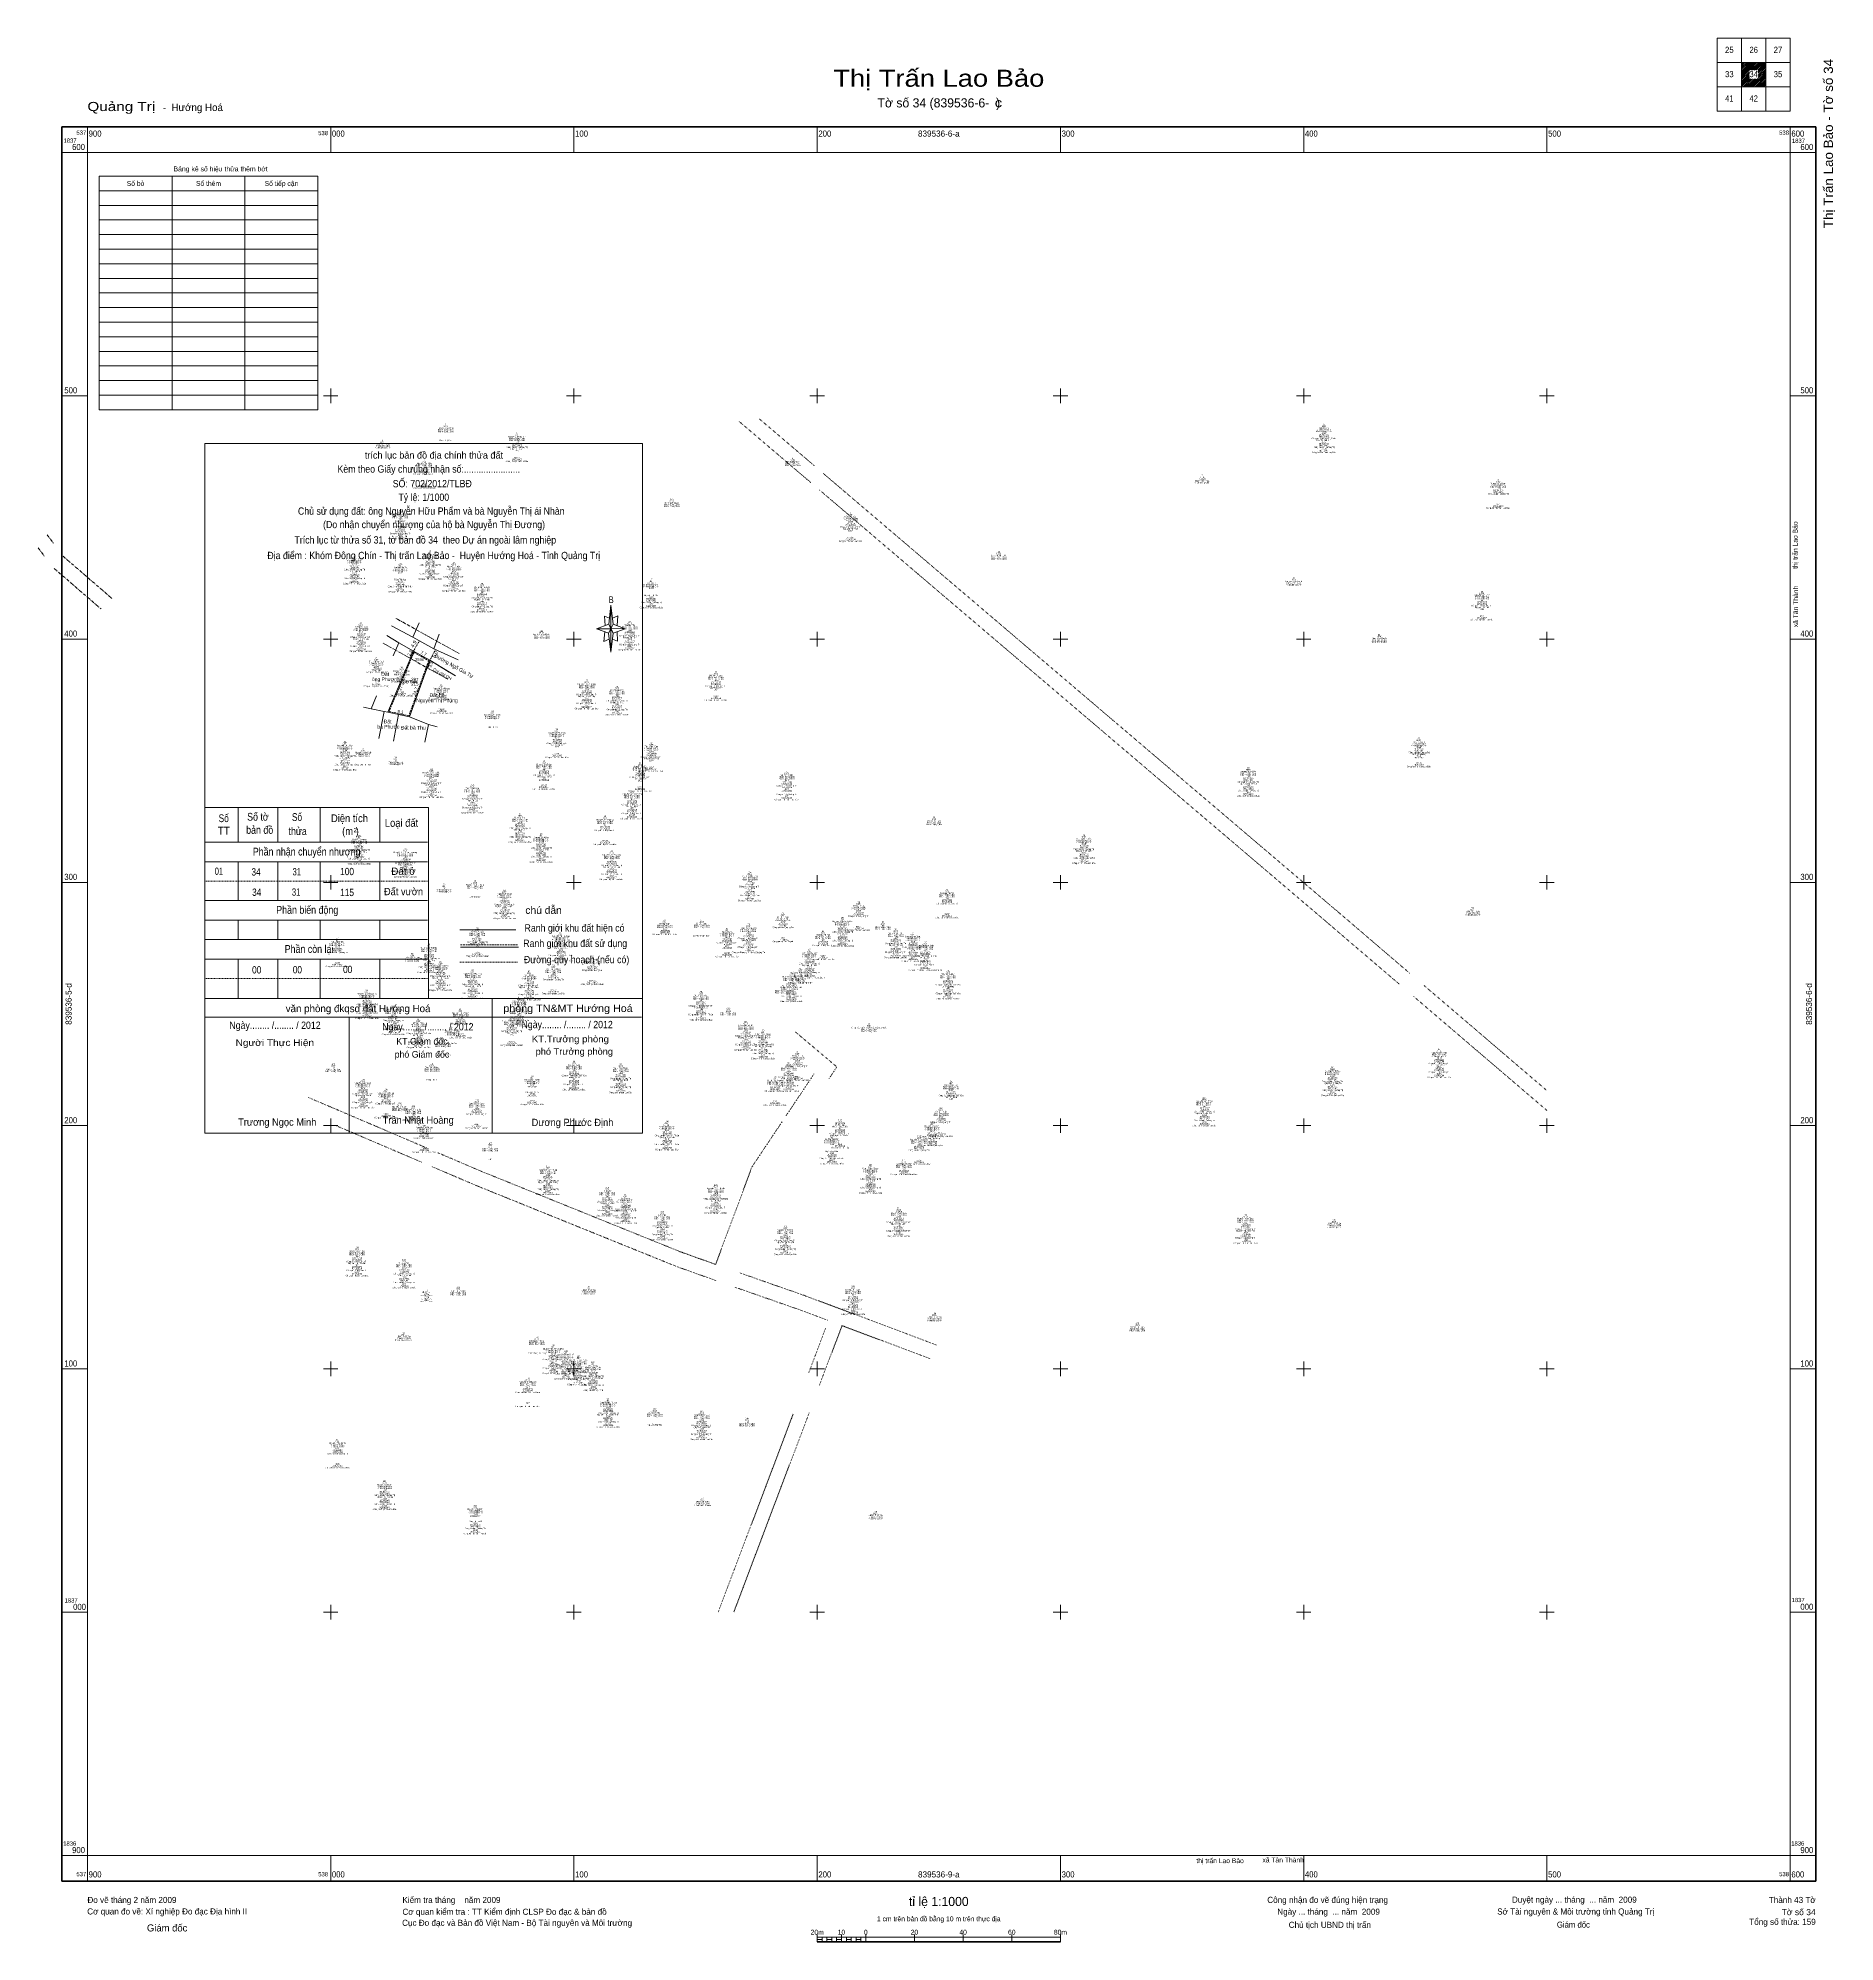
# Model space of a CAD drawing. Header units: metres. Extents: x 537880 to 538618, y 1836864 to 1837647.
import ezdxf
from ezdxf.enums import TextEntityAlignment as Align

# ---------------------------------------------------------------- set-up
doc = ezdxf.new("R2010")
doc.units = ezdxf.units.M
doc.header["$LTSCALE"] = 0.24
doc.header["$PDMODE"] = 32
doc.header["$PDSIZE"] = 0.12
for name, pattern in [('DASH_DOUBLE_DOT', [9.2, 5, -1.2, 0.3, -1.2, 0.3, -1.2]), ('DOTTED', [1.5, 0.3, -1.2]), ('MEDIUM_DASHED', [4.5, 3, -1.5]), ('SHORT_DASHED', [2.7, 1.5, -1.2])]:
    doc.linetypes.add(name, pattern=pattern)
doc.layers.add('1', color=7, linetype='Continuous')
doc.layers.add('58', color=7, linetype='Continuous')
for name, color, linetype, lineweight in [('17', 7, 'Continuous', 13), ('36', 7, 'Continuous', 13), ('59', 7, 'DOTTED', 13), ('63', 7, 'Continuous', 13)]:
    doc.layers.add(name, color=color, linetype=linetype, lineweight=lineweight)

msp = doc.modelspace()

# ---------------------------------------------------------------- linework, layer by layer
at = {"layer": '17'}
for p, q in [((538025.07, 1837405.48), (538033.73, 1837400.82)), ((538025.07, 1837405.48), (538033.73, 1837400.82)), ((538033.73, 1837400.82), (538036.39, 1837406.67)), ((538023.05, 1837401.48), (538027.96, 1837398.49)), ((538023.05, 1837401.48), (538027.96, 1837398.49)), ((538027.96, 1837398.49), (538025.69, 1837393.06)), ((538034.06, 1837395.06), (538027.96, 1837398.49)), ((538042.41, 1837396.04), (538033.73, 1837400.82)), ((538042.41, 1837396.04), (538033.73, 1837400.82)), ((538044.65, 1837401.98), (538042.41, 1837396.04)), ((538034.06, 1837395.06), (538023.47, 1837369.91)), ((538040.78, 1837391.29), (538032.38, 1837368.03)), ((538034.06, 1837395.06), (538040.78, 1837391.29)), ((538040.78, 1837391.29), (538048.78, 1837386.42)), ((538040.78, 1837391.29), (538051.34, 1837384.86)), ((538042.41, 1837396.04), (538052.46, 1837391.5)), ((538042.41, 1837396.04), (538052.46, 1837391.5)), ((538018.82, 1837376.62), (538016.62, 1837371.35)), ((538013.44, 1837372.01), (538016.62, 1837371.35)), ((538016.62, 1837371.35), (538021.94, 1837370.23)), ((538021.94, 1837370.23), (538019.86, 1837359.06)), ((538023.47, 1837369.91), (538021.94, 1837370.23)), ((538023.47, 1837369.91), (538032.38, 1837368.03)), ((538027.91, 1837368.97), (538025.86, 1837357.97)), ((538032.38, 1837368.03), (538040.17, 1837364.93)), ((538040.17, 1837364.93), (538038.67, 1837357.61)), ((538043.72, 1837363.89), (538040.17, 1837364.93))]:
    msp.add_line(p, q, dxfattribs=at)
at = {"layer": '17', "linetype": 'SHORT_DASHED'}
for p, q in [((538034.06, 1837395.06), (538036.5, 1837399.31)), ((538033.78, 1837395.22), (538032.48, 1837392.19)), ((538041.02, 1837391.14), (538039.96, 1837388.01)), ((538040.78, 1837391.29), (538043.11, 1837395.72))]:
    msp.add_line(p, q, dxfattribs=at)
at = {"layer": '17', "linetype": 'MEDIUM_DASHED'}
for p, q in [((538034.26, 1837394.49), (538024.03, 1837370.2)), ((538040.28, 1837391.11), (538032.12, 1837368.49)), ((538034.26, 1837394.49), (538040.28, 1837391.11)), ((538024.03, 1837370.2), (538032.12, 1837368.49))]:
    msp.add_line(p, q, dxfattribs=at)
at = {"layer": '17', "lineweight": 25}
msp.add_line((538033.61, 1837382.45), (538035.6, 1837382.45), dxfattribs=at)
at = {"layer": '17', "linetype": 'DASH_DOUBLE_DOT'}
for points in [[(538052.89, 1837394.04), (538044.38, 1837398.69), (538026.65, 1837408.63)], [(538048.18, 1837383.51), (538038.82, 1837388.63), (538021.48, 1837398.35)]]:
    msp.add_lwpolyline(points, dxfattribs=at)
at = {"layer": '36'}
for p, q in [((538114.31, 1837406.17), (538115.23, 1837413.97)), ((538114.31, 1837402.37), (538109.31, 1837404.17)), ((538116.11, 1837406.17), (538121.11, 1837404.17)), ((538116.11, 1837402.37), (538115.23, 1837394.57)), ((538117.91, 1837399.17), (538115.83, 1837399.97)), ((538117.71, 1837402.97), (538117.91, 1837399.17)), ((537948.23, 1837330.75), (538040.23, 1837330.75)), ((537962.03, 1837330.75), (537962.03, 1837316.47)), ((537978.31, 1837330.75), (537978.31, 1837316.47)), ((537995.63, 1837330.75), (537995.63, 1837316.47)), ((538020.23, 1837330.75), (538020.23, 1837316.47)), ((538040.23, 1837330.75), (538040.23, 1837252.25)), ((537948.23, 1837316.47), (538039.75, 1837316.47)), ((537948.23, 1837308.47), (538039.75, 1837308.47)), ((537962.03, 1837308.47), (537962.03, 1837292.47)), ((537978.31, 1837308.47), (537978.31, 1837292.47)), ((537995.63, 1837308.47), (537995.63, 1837292.47)), ((538020.23, 1837308.47), (538020.23, 1837292.47)), ((537948.23, 1837292.47), (538039.75, 1837292.47)), ((537948.23, 1837284.47), (538039.75, 1837284.47)), ((537962.03, 1837284.47), (537962.03, 1837276.47)), ((537978.31, 1837284.47), (537978.31, 1837276.47)), ((537995.63, 1837284.47), (537995.63, 1837276.47)), ((538020.23, 1837284.47), (538020.23, 1837276.47)), ((538053.15, 1837280.45), (538076.15, 1837280.45)), ((537948.23, 1837276.47), (538039.75, 1837276.47)), ((538053.35, 1837273.37), (538077.15, 1837273.37)), ((537948.23, 1837268.47), (538039.75, 1837268.47)), ((537962.03, 1837268.47), (537962.03, 1837252.25)), ((537978.31, 1837268.47), (537978.31, 1837252.25)), ((537995.63, 1837268.47), (537995.63, 1837252.25)), ((538020.23, 1837268.47), (538020.23, 1837252.25)), ((537948.23, 1837252.25), (538128.23, 1837252.25)), ((538066.43, 1837252.25), (538066.43, 1837196.77)), ((537948.23, 1837244.57), (538127.83, 1837244.57)), ((538007.63, 1837244.45), (538007.63, 1837196.77))]:
    msp.add_line(p, q, dxfattribs=at)
at = {"layer": '36', "linetype": 'SHORT_DASHED'}
for p, q in [((537948.23, 1837300.47), (538039.75, 1837300.47)), ((538053.15, 1837267.17), (538076.95, 1837267.17)), ((537948.23, 1837260.47), (538039.75, 1837260.47))]:
    msp.add_line(p, q, dxfattribs=at)
at = {"layer": '36', "linetype": 'MEDIUM_DASHED'}
msp.add_line((538053.35, 1837274.37), (538076.95, 1837274.37), dxfattribs=at)
at = {"layer": '36'}
for points in [[(537948.23, 1837480.37), (538128.23, 1837480.37), (538128.23, 1837196.85), (537948.23, 1837196.85)], [(538115.23, 1837413.97), (538116.11, 1837406.17), (538115.23, 1837404.17)], [(538115.23, 1837404.17), (538109.31, 1837404.17), (538114.31, 1837406.17), (538116.11, 1837402.37), (538121.11, 1837404.17), (538115.23, 1837404.37)], [(538115.23, 1837404.17), (538115.23, 1837394.57), (538114.23, 1837402.37)]]:
    msp.add_lwpolyline(points, close=True, dxfattribs=at)
for points in [[(538115.23, 1837404.17), (538114.31, 1837406.17), (538109.31, 1837404.17)], [(538114.63, 1837408.57), (538112.51, 1837409.37), (538112.83, 1837405.57)], [(538115.23, 1837404.17), (538116.11, 1837402.37), (538121.11, 1837404.17)], [(538115.91, 1837408.57), (538118.11, 1837409.57), (538117.71, 1837405.57)], [(538112.71, 1837402.97), (538112.31, 1837398.97), (538114.51, 1837399.97)]]:
    msp.add_lwpolyline(points, dxfattribs=at)
at = {"layer": '59'}
for p, q in [((538176.3, 1837490.43), (538198.97, 1837471.1)), ((538167.77, 1837489.56), (538197.55, 1837464.16)), ((538202.58, 1837468.01), (538245.37, 1837431.53)), ((538201.01, 1837461.21), (538241.35, 1837426.81)), ((538322.57, 1837365.78), (538245.37, 1837431.53)), ((538414.43, 1837287.58), (538322.57, 1837365.78)), ((538443.58, 1837262.65), (538414.44, 1837287.58)), ((538439.21, 1837258.22), (538410.4, 1837282.86)), ((538481.78, 1837229.98), (538449.54, 1837257.55)), ((538477.74, 1837225.26), (538445.25, 1837253.05)), ((538477.75, 1837225.26), (538500, 1837206.23)), ((538481.77, 1837229.98), (538500, 1837214.39)), ((538187.22, 1837204.06), (538198.83, 1837221.45)), ((537990.74, 1837211.63), (538040.03, 1837190.59)), ((538002.39, 1837199.92), (538037.55, 1837184.91)), ((538203.43, 1837116.71), (538196.48, 1837098.32)), ((538210.21, 1837117.79), (538200.96, 1837093.32)), ((538210.21, 1837117.79), (538246.69, 1837104.11)), ((538190.08, 1837081.38), (538159.32, 1837000)), ((538196.68, 1837081.97), (538165.71, 1837000))]:
    msp.add_line(p, q, dxfattribs=at)
at = {"layer": '59', "linetype": 'DASH_DOUBLE_DOT'}
for p, q in [((537879.71, 1837437.48), (537882.38, 1837433.97)), ((537883.42, 1837442.83), (537886.15, 1837439.25)), ((537886.35, 1837428.99), (537905.6, 1837412.36)), ((537889.98, 1837434.04), (537910.16, 1837416.61))]:
    msp.add_line(p, q, dxfattribs=at)
at = {"layer": '59'}
for points in [[(538410.41, 1837282.86), (538318.55, 1837361.06), (538241.35, 1837426.81)], [(538204.93, 1837219.41), (538208.09, 1837224.14), (538191.09, 1837238.49)], [(538044.03, 1837188.87), (538062.29, 1837181.08), (538143.97, 1837148.07), (538158.26, 1837142.97), (538173.21, 1837183.08), (538185.59, 1837201.62)], [(538041.39, 1837183.27), (538059.91, 1837175.36), (538141.77, 1837142.27), (538158.9, 1837136.15)], [(538168.15, 1837139.49), (538195.37, 1837129.97), (538249.24, 1837109.78)], [(538166.09, 1837133.64), (538193.25, 1837124.15), (538204.41, 1837119.96)]]:
    msp.add_lwpolyline(points, dxfattribs=at)
at = {"layer": '63'}
for p, q in [((538580, 1837617), (538580, 1837647)), ((538590, 1837617), (538590, 1837647)), ((538570, 1837637), (538600, 1837637)), ((538580, 1837636.29), (538580.71, 1837637)), ((538580, 1837635.59), (538581.41, 1837637)), ((538580, 1837634.88), (538582.12, 1837637)), ((538580, 1837634.17), (538582.83, 1837637)), ((538580, 1837633.46), (538583.54, 1837637)), ((538580, 1837632.76), (538584.24, 1837637)), ((538580, 1837632.05), (538584.95, 1837637)), ((538580, 1837631.34), (538585.66, 1837637)), ((538580, 1837630.64), (538586.36, 1837637)), ((538580, 1837629.93), (538583.25, 1837633.18)), ((538580, 1837629.22), (538583.22, 1837632.44)), ((538580, 1837628.52), (538583.12, 1837631.64)), ((538580, 1837627.81), (538583.22, 1837631.02)), ((538583.82, 1837633.75), (538587.07, 1837637)), ((538584.14, 1837627), (538590, 1837632.86)), ((538584.53, 1837633.75), (538587.78, 1837637)), ((538584.85, 1837627), (538590, 1837632.15)), ((538585.24, 1837633.75), (538588.49, 1837637)), ((538585.56, 1837627), (538590, 1837631.44)), ((538585.94, 1837633.75), (538589.19, 1837637)), ((538586.65, 1837633.75), (538589.9, 1837637)), ((538586.75, 1837633.14), (538590, 1837636.39)), ((538586.75, 1837630.32), (538590, 1837633.56)), ((538586.82, 1837632.52), (538590, 1837635.69)), ((538586.84, 1837631.82), (538590, 1837634.98)), ((538586.9, 1837631.17), (538590, 1837634.27)), ((538570, 1837627), (538600, 1837627)), ((538580, 1837627.1), (538583.25, 1837630.35)), ((538580.61, 1837627), (538583.86, 1837630.25)), ((538581.31, 1837627), (538584.56, 1837630.25)), ((538582.02, 1837627), (538585.27, 1837630.25)), ((538582.73, 1837627), (538585.98, 1837630.25)), ((538583.44, 1837627), (538586.68, 1837630.25)), ((538586.26, 1837627), (538590, 1837630.74)), ((538586.97, 1837627), (538590, 1837630.03)), ((538587.68, 1837627), (538590, 1837629.32)), ((538588.38, 1837627), (538590, 1837628.62)), ((538589.09, 1837627), (538590, 1837627.91)), ((538589.8, 1837627), (538590, 1837627.2)), ((537900, 1837600), (537900, 1837610.5)), ((538000, 1837600), (538000, 1837610.5)), ((538100, 1837600), (538100, 1837610.5)), ((538200, 1837600), (538200, 1837610.5)), ((538300, 1837600), (538300, 1837610.5)), ((538400, 1837600), (538400, 1837610.5)), ((538500, 1837600), (538500, 1837610.5)), ((538600, 1837600), (538600, 1837610.5)), ((537900, 1837600), (537889.5, 1837600)), ((538600, 1837600), (538610.5, 1837600)), ((537904.77, 1837584.24), (537994.77, 1837584.24)), ((537934.77, 1837590.24), (537934.77, 1837494.24)), ((537964.77, 1837590.24), (537964.77, 1837494.24)), ((537904.77, 1837578.24), (537994.77, 1837578.24)), ((537904.77, 1837572.24), (537994.77, 1837572.24)), ((537904.77, 1837566.24), (537994.77, 1837566.24)), ((537904.77, 1837560.24), (537994.77, 1837560.24)), ((537904.77, 1837554.24), (537994.77, 1837554.24)), ((537904.77, 1837548.24), (537994.77, 1837548.24)), ((537904.77, 1837542.24), (537994.77, 1837542.24)), ((537904.77, 1837536.24), (537994.77, 1837536.24)), ((537904.77, 1837530.24), (537994.77, 1837530.24)), ((537904.77, 1837524.24), (537994.77, 1837524.24)), ((537904.77, 1837518.24), (537994.77, 1837518.24)), ((537904.77, 1837512.24), (537994.77, 1837512.24)), ((537904.77, 1837506.24), (537994.77, 1837506.24)), ((537900, 1837500), (537889.5, 1837500)), ((537904.77, 1837500.24), (537994.77, 1837500.24)), ((537997, 1837500), (538003, 1837500)), ((538000, 1837497), (538000, 1837503)), ((538097, 1837500), (538103, 1837500)), ((538100, 1837497), (538100, 1837503)), ((538197, 1837500), (538203, 1837500)), ((538200, 1837497), (538200, 1837503)), ((538297, 1837500), (538303, 1837500)), ((538300, 1837497), (538300, 1837503)), ((538397, 1837500), (538403, 1837500)), ((538400, 1837497), (538400, 1837503)), ((538497, 1837500), (538503, 1837500)), ((538500, 1837497), (538500, 1837503)), ((538600, 1837500), (538610.5, 1837500)), ((537900, 1837400), (537889.5, 1837400)), ((537997, 1837400), (538003, 1837400)), ((538000, 1837397), (538000, 1837403)), ((538097, 1837400), (538103, 1837400)), ((538100, 1837397), (538100, 1837403)), ((538197, 1837400), (538203, 1837400)), ((538200, 1837397), (538200, 1837403)), ((538297, 1837400), (538303, 1837400)), ((538300, 1837397), (538300, 1837403)), ((538397, 1837400), (538403, 1837400)), ((538400, 1837397), (538400, 1837403)), ((538497, 1837400), (538503, 1837400)), ((538500, 1837397), (538500, 1837403)), ((538600, 1837400), (538610.5, 1837400)), ((538000, 1837297), (538000, 1837303)), ((538100, 1837297), (538100, 1837303)), ((538200, 1837297), (538200, 1837303)), ((538300, 1837297), (538300, 1837303)), ((538400, 1837297), (538400, 1837303)), ((538500, 1837297), (538500, 1837303)), ((537900, 1837300), (537889.5, 1837300)), ((537997, 1837300), (538003, 1837300)), ((538097, 1837300), (538103, 1837300)), ((538197, 1837300), (538203, 1837300)), ((538297, 1837300), (538303, 1837300)), ((538397, 1837300), (538403, 1837300)), ((538497, 1837300), (538503, 1837300)), ((538600, 1837300), (538610.5, 1837300)), ((538000, 1837197), (538000, 1837203)), ((538100, 1837197), (538100, 1837203)), ((538200, 1837197), (538200, 1837203)), ((538300, 1837197), (538300, 1837203)), ((538400, 1837197), (538400, 1837203)), ((538500, 1837197), (538500, 1837203)), ((537900, 1837200), (537889.5, 1837200)), ((537997, 1837200), (538003, 1837200)), ((538097, 1837200), (538103, 1837200)), ((538197, 1837200), (538203, 1837200)), ((538297, 1837200), (538303, 1837200)), ((538397, 1837200), (538403, 1837200)), ((538497, 1837200), (538503, 1837200)), ((538600, 1837200), (538610.5, 1837200)), ((537900, 1837100), (537889.5, 1837100)), ((537997, 1837100), (538003, 1837100)), ((538000, 1837097), (538000, 1837103)), ((538097, 1837100), (538103, 1837100)), ((538100, 1837097), (538100, 1837103)), ((538197, 1837100), (538203, 1837100)), ((538200, 1837097), (538200, 1837103)), ((538297, 1837100), (538303, 1837100)), ((538300, 1837097), (538300, 1837103)), ((538397, 1837100), (538403, 1837100)), ((538400, 1837097), (538400, 1837103)), ((538497, 1837100), (538503, 1837100)), ((538500, 1837097), (538500, 1837103)), ((538600, 1837100), (538610.5, 1837100)), ((537900, 1837000), (537889.5, 1837000)), ((537997, 1837000), (538003, 1837000)), ((538000, 1836997), (538000, 1837003)), ((538097, 1837000), (538103, 1837000)), ((538100, 1836997), (538100, 1837003)), ((538197, 1837000), (538203, 1837000)), ((538200, 1836997), (538200, 1837003)), ((538297, 1837000), (538303, 1837000)), ((538300, 1836997), (538300, 1837003)), ((538397, 1837000), (538403, 1837000)), ((538400, 1836997), (538400, 1837003)), ((538497, 1837000), (538503, 1837000)), ((538500, 1836997), (538500, 1837003)), ((538600, 1837000), (538610.5, 1837000)), ((537900, 1836900), (537889.5, 1836900)), ((537900, 1836900), (537900, 1836889.5)), ((538000, 1836900), (538000, 1836889.5)), ((538100, 1836900), (538100, 1836889.5)), ((538200, 1836900), (538200, 1836889.5)), ((538300, 1836900), (538300, 1836889.5)), ((538400, 1836900), (538400, 1836889.5)), ((538500, 1836900), (538500, 1836889.5)), ((538600, 1836900), (538600, 1836889.5)), ((538600, 1836900), (538610.5, 1836900)), ((538200, 1836864.5), (538200, 1836867.5)), ((538200, 1836866.5), (538300, 1836866.5)), ((538202, 1836864.5), (538202, 1836866.5)), ((538204, 1836864.5), (538204, 1836866.5)), ((538206, 1836864.5), (538206, 1836866.5)), ((538208, 1836864.5), (538208, 1836866.5)), ((538210, 1836864.5), (538210, 1836867.5)), ((538210, 1836864.5), (538210, 1836866.5)), ((538212, 1836864.5), (538212, 1836866.5)), ((538214, 1836864.5), (538214, 1836866.5)), ((538216, 1836864.5), (538216, 1836866.5)), ((538218, 1836864.5), (538218, 1836866.5)), ((538220, 1836864.5), (538220, 1836867.5)), ((538240, 1836864.5), (538240, 1836867.5)), ((538260, 1836864.5), (538260, 1836867.5)), ((538280, 1836864.5), (538280, 1836867.5)), ((538300, 1836864.5), (538300, 1836867.5))]:
    msp.add_line(p, q, dxfattribs=at)
at = {"layer": '63', "lineweight": 53}
msp.add_line((538200, 1836864.5), (538300, 1836864.5), dxfattribs=at)
at = {"layer": '63'}
for points in [[(538570, 1837617), (538600, 1837617), (538600, 1837647), (538570, 1837647)], [(537900, 1837600), (538600, 1837600), (538600, 1836900), (537900, 1836900)], [(537904.77, 1837590.24), (537994.77, 1837590.24), (537994.77, 1837494.24), (537904.77, 1837494.24)], [(538200, 1836864.5), (538200, 1836865.5), (538202, 1836865.5), (538202, 1836864.5)], [(538204, 1836864.5), (538204, 1836865.5), (538206, 1836865.5), (538206, 1836864.5)], [(538208, 1836864.5), (538208, 1836865.5), (538210, 1836865.5), (538210, 1836864.5)], [(538212, 1836864.5), (538212, 1836865.5), (538214, 1836865.5), (538214, 1836864.5)], [(538216, 1836864.5), (538216, 1836865.5), (538218, 1836865.5), (538218, 1836864.5)]]:
    msp.add_lwpolyline(points, close=True, dxfattribs=at)
at = {"layer": '63', "lineweight": 158}
msp.add_lwpolyline([(537889.5, 1837610.5), (538610.5, 1837610.5), (538610.5, 1836889.5), (537889.5, 1836889.5)], close=True, dxfattribs=at)
at = {"layer": '63'}
msp.add_point((538580, 1837637), dxfattribs=at)

# ---------------------------------------------------------------- texts
at = {"layer": '1'}
for s, height, p in [('Trương Văn Bình', 0.6, (538047.24, 1837486.44)), ('Khóm Đông Chín', 0.6, (538047.245, 1837485.72)), ('Khóm Đông Chín', 0.6, (538047.245, 1837485)), ('ODT', 0.6, (538047.235, 1837487.16)), ('Nguyễn Chánh Đức', 0.6, (538076.56, 1837482.86)), ('Khóm Đông Chín', 0.6, (538076.565, 1837482.14)), ('ODT', 0.6, (538076.555, 1837483.58)), ('Công an tỉnh Bình Trị Thiên', 0.6, (538408.315, 1837482.16)), ('Khóm Đông Chín', 0.6, (538408.315, 1837485.04)), ('Khóm Vĩnh Hoa', 0.6, (538408.305, 1837485.76)), ('Trần Đình ý', 0.6, (538408.31, 1837486.48)), ('190883763', 0.6, (538408.31, 1837483.6)), ('19/09/1986', 0.6, (538408.31, 1837482.88)), ('Khóm Đông Chín', 0.6, (538021.415, 1837478.4)), ('Khóm Tây Chín', 0.6, (538021.41, 1837479.12)), ('DGT', 0.6, (538021.415, 1837480.56)), ('Phan Thị Tám', 0.6, (538047.235, 1837481.4)), ('Công an tỉnh Quảng Trị', 0.6, (538076.565, 1837478.54)), ('Khóm Đông Chín', 0.6, (538076.565, 1837481.42)), ('Phan Thị Tâm', 0.6, (538076.555, 1837477.82)), ('19/06/2008', 0.6, (538076.56, 1837479.26)), ('197009005', 0.6, (538076.565, 1837479.98)), ('130/07', 0.6, (538076.56, 1837474.22)), ('Công An Thị Trấn Lao Bảo', 0.6, (538408.305, 1837476.4)), ('Công an tỉnh Quảng Trị', 0.6, (538408.315, 1837478.56)), ('Mai Thị ánh Kim', 0.6, (538408.31, 1837481.44)), ('08/06/2004', 0.6, (538408.31, 1837479.28)), ('29/12/2003', 0.6, (538408.315, 1837477.12)), ('191186430', 0.6, (538408.31, 1837480)), ('14/06', 0.6, (538408.305, 1837477.84)), ('Công an tỉnh Quảng Trị ', 0.6, (538038.485, 1837467.55)), ('Khóm Đông Chín', 0.6, (538038.485, 1837471.15)), ('Khóm Đông Chín', 0.6, (538038.485, 1837470.43)), ('Nguyễn Thị Mến', 0.6, (538038.48, 1837471.87)), ('28/04/1999', 0.6, (538038.475, 1837468.27)), ('191125287', 0.6, (538038.48, 1837468.99)), ('ODT', 0.6, (538038.475, 1837472.59)), ('Công an thị trấn Lao Bảo', 0.6, (538076.56, 1837472.78)), ('16/09/2003', 0.6, (538076.565, 1837473.5)), ('Khóm Đông Chín', 0.6, (538189.905, 1837471.11)), ('Khóm Tây Chín', 0.6, (538189.9, 1837471.83)), ('SON', 0.6, (538189.895, 1837473.27)), ('7', 0.6, (538358.235, 1837466.89)), ('Công an Thị trấn Lao Bảo', 0.6, (538038.485, 1837461.79)), ('17/07/2004', 0.6, (538038.48, 1837462.51)), ('87/07', 0.6, (538038.48, 1837463.23)), ('Khóm Đông Chín', 0.6, (538358.235, 1837464.01)), ('Khóm Vĩnh Hoa', 0.6, (538358.225, 1837464.73)), ('Lê Phiệt', 0.6, (538358.235, 1837465.45)), ('Công an tỉnh Quảng Trị', 0.6, (538479.995, 1837459.37)), ('Nguyễn Thị Oanh', 0.6, (538479.99, 1837463.69)), ('Khóm Đông Chín', 0.6, (538479.995, 1837462.25)), ('Khóm Vĩnh Hoa', 0.6, (538479.985, 1837462.97)), ('08/06/2004', 0.6, (538479.99, 1837460.09)), ('191143216', 0.6, (538479.985, 1837460.81)), ('Đặng Thị Phương Châu', 0.6, (538028.645, 1837451.02)), ('Khóm Đông Chín', 0.6, (538028.645, 1837450.3)), ('ODT', 0.6, (538028.635, 1837451.74)), ('Khóm Đông Chín', 0.6, (538140.155, 1837454.97)), ('Khóm Đông Chín', 0.6, (538140.155, 1837454.25)), ('Trương Thị Lan', 0.6, (538140.15, 1837455.69)), ('ODT', 0.6, (538140.145, 1837456.41)), ('ODT', 0.6, (538213.655, 1837450.75)), ('Công An Thị Trấn Lao Bảo', 0.6, (538479.985, 1837453.61)), ('29/12/2003', 0.6, (538479.995, 1837454.33)), ('35/6', 0.6, (538479.985, 1837455.05)), ('Công an tỉnh Quảng Trị', 0.6, (538028.645, 1837443.1)), ('Khóm Đông Chín', 0.6, (538028.645, 1837449.58)), ('Nguyễn Ngọc An', 0.6, (538028.635, 1837445.98)), ('09/11/2000', 0.6, (538028.635, 1837443.82)), ('191051367', 0.6, (538028.64, 1837448.14)), ('1977', 0.6, (538028.645, 1837448.86)), ('Công an tỉnh Quảng Trị', 0.6, (538213.665, 1837445.71)), ('Khóm Đông Chín', 0.6, (538213.665, 1837449.31)), ('Khóm Đông Chín', 0.6, (538213.665, 1837448.59)), ('Nguyễn Thị Yên', 0.6, (538213.665, 1837444.99)), ('Trần Văn Lân', 0.6, (538213.665, 1837450.03)), ('02/05/1994', 0.6, (538213.66, 1837446.43)), ('1958', 0.6, (538213.66, 1837447.87)), ('1960', 0.6, (538213.665, 1837444.27)), ('Công an Thị trấn Lao Bảo', 0.6, (538028.645, 1837440.94)), ('22/04/1997', 0.6, (538028.635, 1837441.66)), ('89/07', 0.6, (538028.64, 1837442.38)), ('Nguyễn Ngọc Tâm', 0.6, (538040.885, 1837434.51)), ('ODT', 0.6, (538040.885, 1837435.23)), ('Công an Thị trấn Lao Bảo', 0.6, (538213.665, 1837439.95)), ('20/01/2000', 0.6, (538213.655, 1837440.67)), ('124/07', 0.6, (538213.66, 1837441.39)), ('Công an tỉnh Quảng Trị', 0.6, (538009.805, 1837428.26)), ('Trương Minh Thành', 0.6, (538009.8, 1837432.58)), ('Khóm Đông Chín', 0.6, (538009.805, 1837431.86)), ('Khóm Đông Chín', 0.6, (538009.805, 1837431.14)), ('Lê Thị Dung', 0.6, (538009.795, 1837427.54)), ('191143323', 0.6, (538009.8, 1837429.7)), ('11/04/1991', 0.6, (538009.8, 1837428.98)), ('ODT', 0.6, (538009.795, 1837433.3)), ('Khóm Đông Chín', 0.6, (538028.575, 1837428.49)), ('Khóm Đông Chín', 0.6, (538028.575, 1837427.77)), ('Trương Mạnh', 0.6, (538028.57, 1837429.21)), ('ODT', 0.6, (538028.565, 1837429.93)), ('Công an tỉnh Quảng Trị ', 0.6, (538040.895, 1837430.19)), ('Khóm Đông Chín', 0.6, (538040.895, 1837433.79)), ('Khóm Đông Chín', 0.6, (538040.895, 1837433.07)), (' Lê Thị Hằng', 0.6, (538040.895, 1837429.47)), ('27/09/1999', 0.6, (538040.885, 1837427.31)), ('25/05/2004', 0.6, (538040.89, 1837430.91)), ('197121248', 0.6, (538040.885, 1837428.03)), ('197027159', 0.6, (538040.89, 1837431.63)), ('1976', 0.6, (538040.89, 1837432.35)), ('Khóm Đông Chín', 0.6, (538050.595, 1837428.89)), ('Khóm Đông Chín', 0.6, (538050.595, 1837428.17)), ('Nguyễn Phước', 0.6, (538050.59, 1837429.61)), ('ODT', 0.6, (538050.585, 1837430.33)), ('Khóm Đông Chín', 0.6, (538274.625, 1837433.4)), ('Khóm Đông Chín', 0.6, (538274.625, 1837432.68)), ('Trương Văn Tiết', 0.6, (538274.62, 1837434.12)), ('Công an Thị trấn Lao Bảo', 0.6, (538009.805, 1837422.5)), ('Công an tỉnh Quảng Trị', 0.6, (538009.805, 1837424.66)), ('09/11/2000', 0.6, (538009.795, 1837425.38)), ('21/03/2001', 0.6, (538009.8, 1837423.22)), ('191157526', 0.6, (538009.795, 1837426.1)), ('137/07', 0.6, (538009.8, 1837423.94)), ('Công An tỉnh Bình Trị Thiên', 0.6, (538028.565, 1837421.29)), ('Công an Thị trấn Lao Bảo', 0.6, (538028.575, 1837419.13)), ('Trần Thị Nga', 0.6, (538028.57, 1837424.17)), ('191016476', 0.6, (538028.565, 1837422.73)), ('16/07/2002', 0.6, (538028.565, 1837419.85)), ('19/09/1986', 0.6, (538028.57, 1837422.01)), ('151/07', 0.6, (538028.57, 1837420.57)), ('1970', 0.6, (538028.575, 1837423.45)), ('Công an Thị trấn Lao Bảo', 0.6, (538040.895, 1837424.43)), ('Công an tỉnh Quảng Trị', 0.6, (538040.895, 1837426.59)), ('09/09/2008', 0.6, (538040.89, 1837425.15)), ('Công an Thị trấn Lao Bảo', 0.6, (538050.595, 1837419.53)), ('Công an tỉnh Quảng Trị', 0.6, (538050.595, 1837425.29)), ('Công an tỉnh Quảng Trị', 0.6, (538050.595, 1837421.69)), ('09/11/2000', 0.6, (538050.585, 1837426.01)), ('01/07/2005', 0.6, (538050.59, 1837420.25)), ('04/04/1993', 0.6, (538050.595, 1837422.41)), ('Lê Thị Kiện', 0.6, (538050.595, 1837424.57)), ('190332012', 0.6, (538050.59, 1837426.73)), ('190511580', 0.6, (538050.59, 1837423.13)), ('33/07', 0.6, (538050.59, 1837420.97)), ('1960', 0.6, (538050.595, 1837423.85)), ('Khóm Đông Chín', 0.6, (538062.205, 1837420.27)), ('Khóm Đông Chín', 0.6, (538062.205, 1837419.55)), ('Phan Văn Hoành', 0.6, (538062.2, 1837420.99)), ('ODT', 0.6, (538062.195, 1837421.71)), ('Khóm Đông Chín', 0.6, (538131.775, 1837422.01)), ('Khóm Đông Chín', 0.6, (538131.775, 1837421.29)), ('Trần Dũng', 0.6, (538131.77, 1837422.73)), ('ODT', 0.6, (538131.765, 1837423.45)), ('17', 0.6, (538131.775, 1837424.17)), ('Nguyễn Văn Hanh', 0.6, (538395.93, 1837423.42)), ('Khóm Đông Chín', 0.6, (538395.935, 1837421.98)), ('Khóm Vĩnh Hoa', 0.6, (538395.925, 1837422.7)), ('Công an tỉnh Quảng Trị', 0.6, (538062.205, 1837416.67)), ('Công an tỉnh Quảng Trị', 0.6, (538062.205, 1837413.07)), ('Nguyễn Thị Thúy', 0.6, (538062.205, 1837415.95)), ('02/10/2002', 0.6, (538062.195, 1837411.63)), ('07/06/2004', 0.6, (538062.2, 1837417.39)), ('07/06/2004', 0.6, (538062.2, 1837413.79)), ('191056150', 0.6, (538062.2, 1837418.11)), ('152/07', 0.6, (538062.2, 1837412.35)), ('1968', 0.6, (538062.2, 1837415.23)), ('1967', 0.6, (538062.205, 1837418.83)), ('Công an Thị trấn Lao Bảo', 0.6, (538131.775, 1837412.65)), ('Công an tỉnh Quảng Trị', 0.6, (538131.775, 1837414.81)), ('Nguyễn Thị Nhi', 0.6, (538131.77, 1837417.69)), ('22/12/2008', 0.6, (538131.77, 1837413.37)), ('197205536', 0.6, (538131.765, 1837416.25)), ('12/07/2005', 0.6, (538131.77, 1837415.53)), ('233/07', 0.6, (538131.77, 1837414.09)), ('1990', 0.6, (538131.775, 1837416.97)), ('Công an tỉnh Quảng Trị ', 0.6, (538473.295, 1837413.44)), ('Nguyễn Văn Ước', 0.6, (538473.295, 1837417.76)), ('Khóm Vĩnh Hoa', 0.6, (538473.285, 1837417.04)), ('Khóm Vĩnh Hoa', 0.6, (538473.285, 1837416.32)), ('Nguyễn Thị Lục', 0.6, (538473.295, 1837412.72)), ('197009758', 0.6, (538473.285, 1837414.88)), ('12/04/1991', 0.6, (538473.29, 1837414.16)), ('Khóm Đông Chín', 0.6, (538012.365, 1837404.06)), ('Khóm Đông Chín', 0.6, (538012.365, 1837403.34)), ('Lê Văn Cường', 0.6, (538012.36, 1837404.78)), ('ODT', 0.6, (538012.355, 1837405.5)), ('Công an Thị trấn Lao Bảo', 0.6, (538062.205, 1837410.91)), ('Khóm Đông Chín', 0.6, (538122.935, 1837404.66)), ('Khóm Đông Chín', 0.6, (538122.935, 1837403.94)), ('Trương Tiết', 0.6, (538122.935, 1837405.38)), ('ODT', 0.6, (538122.925, 1837406.1)), ('Công an Thị trấn Lao Bảo ', 0.6, (538473.29, 1837407.68)), ('23/10/2007', 0.6, (538473.285, 1837408.4)), ('37/6', 0.6, (538473.285, 1837409.12)), ('Công an tỉnh Quảng Trị', 0.6, (538012.365, 1837400.46)), ('Công an tỉnh Quảng Trị', 0.6, (538012.365, 1837396.86)), ('Nguyễn Thị Trang', 0.6, (538012.36, 1837399.74)), ('197075813', 0.6, (538012.36, 1837401.9)), ('7/6/2004', 0.6, (538012.365, 1837401.18)), ('7/6/2004', 0.6, (538012.365, 1837397.58)), ('176/7', 0.6, (538012.36, 1837396.14)), ('1976', 0.6, (538012.36, 1837402.62)), ('Nghĩa Trang Khóm', 0.6, (538086.755, 1837401.65)), ('Khóm Đông Chín', 0.6, (538086.755, 1837400.93)), ('Khóm Đông Chín', 0.6, (538086.755, 1837400.21)), ('Công an tỉnh Quảng Trị', 0.6, (538122.935, 1837401.06)), ('Công an tỉnh Quảng Trị', 0.6, (538122.935, 1837397.46)), ('Hoàng Thị Tịnh', 0.6, (538122.935, 1837400.34)), ('08/06/2004', 0.6, (538122.93, 1837398.18)), ('29/04/2008', 0.6, (538122.93, 1837401.78)), ('190959449', 0.6, (538122.93, 1837402.5)), ('17/08/2004', 0.6, (538122.93, 1837396.02)), ('30/07', 0.6, (538122.93, 1837396.74)), ('1949', 0.6, (538122.935, 1837403.22)), ('Đặng Văn Thanh', 0.6, (538430.99, 1837400.01)), ('Khóm Đông Chín', 0.6, (538430.995, 1837399.29)), ('Khóm Đông Chín', 0.6, (538430.995, 1837398.57)), ('Công an thị trấn Lao Bảo', 0.6, (538012.36, 1837394.7)), ('10/12/2003', 0.6, (538012.365, 1837395.42)), ('Khóm Đông Chín', 0.6, (538018.815, 1837389.73)), ('Khóm Đông Chín', 0.6, (538018.815, 1837389.01)), ('Trương Văn Vui', 0.6, (538018.815, 1837390.45)), ('ODT', 0.6, (538018.805, 1837391.17)), ('Công an Thị trấn Lao Bảo', 0.6, (538122.935, 1837395.3)), ('Công an Huyện Triệu Phong', 0.6, (538018.815, 1837380.37)), (' Công an tỉnh Quảng Trị', 0.6, (538018.805, 1837386.13)), (' 197026862', 0.6, (538018.81, 1837387.57)), ('30/7/1995', 0.6, (538018.81, 1837381.09)), (' 23/6/1992', 0.6, (538018.815, 1837386.85)), ('Công an tỉnh Quảng Trị ', 0.6, (538029.155, 1837382.24)), ('Nguyễn Thị Đương', 0.6, (538029.15, 1837386.56)), ('Khóm Đông Chín', 0.6, (538029.155, 1837385.12)), ('Khóm An Hà', 0.6, (538029.155, 1837385.84)), ('197051378', 0.6, (538029.145, 1837383.68)), ('15/7/1994', 0.6, (538029.15, 1837382.96)), ('1966', 0.6, (538029.15, 1837384.4)), ('ODT', 0.6, (538029.145, 1837387.28)), ('ODT', 0.6, (538045.535, 1837380.13)), ('Nguyễn Thị Phượng', 0.6, (538105.235, 1837381.21)), ('Khóm Đông Chín', 0.6, (538105.245, 1837380.49)), ('ODT', 0.6, (538105.235, 1837381.93)), ('27', 0.6, (538105.245, 1837382.65)), ('Công an tỉnh Quảng Trị', 0.6, (538158.425, 1837380.4)), ('Khóm Đông Chín', 0.6, (538158.425, 1837384)), ('Khóm Đông Chín', 0.6, (538158.425, 1837383.28)), ('Nguyễn Thị Hóa', 0.6, (538158.42, 1837379.68)), ('Hồ Văn Xuyến', 0.6, (538158.425, 1837384.72)), ('07/06/2004', 0.6, (538158.42, 1837381.12)), ('191115187', 0.6, (538158.42, 1837381.84)), ('1969', 0.6, (538158.425, 1837382.56)), ('ODT', 0.6, (538158.415, 1837385.44)), ('Công an Thị Trấn Lao Bảo ', 0.6, (538029.15, 1837376.48)), ('23/7/2007', 0.6, (538029.145, 1837377.2)), ('156/3', 0.6, (538029.15, 1837377.92)), ('Công an tỉnh Quảng Trị', 0.6, (538045.545, 1837375.09)), ('Nguyễn Thị Phụng', 0.6, (538045.535, 1837379.41)), ('Khóm Đông Chín', 0.6, (538045.545, 1837378.69)), ('Khóm Đông Chín', 0.6, (538045.545, 1837377.97)), ('28/04/1993', 0.6, (538045.545, 1837375.81)), ('191143293', 0.6, (538045.54, 1837376.53)), ('Công an tỉnh Quảng Trị', 0.6, (538105.245, 1837376.89)), ('Công an tỉnh Quảng Trị', 0.6, (538105.245, 1837373.29)), ('Nguyễn Văn Trung', 0.6, (538105.245, 1837376.17)), ('Khóm Đông Chín', 0.6, (538105.245, 1837379.77)), ('03/03/1990', 0.6, (538105.235, 1837377.61)), ('27/02/2006', 0.6, (538105.24, 1837374.01)), ('197009036', 0.6, (538105.235, 1837378.33)), ('191253055', 0.6, (538105.245, 1837374.73)), ('92/7', 0.6, (538105.24, 1837372.57)), ('Công an tỉnh Quảng Trị', 0.6, (538117.695, 1837374.36)), ('Khóm Đông Chín', 0.6, (538117.695, 1837377.96)), ('Khóm Đông Chín', 0.6, (538117.695, 1837377.24)), ('Lê Văn Hưởng', 0.6, (538117.69, 1837378.68)), ('Hoàng Thị Thu', 0.6, (538117.695, 1837373.64)), ('07/06/2004', 0.6, (538117.69, 1837375.08)), ('190296039', 0.6, (538117.69, 1837372.2)), ('190275514', 0.6, (538117.695, 1837375.8)), ('1959', 0.6, (538117.695, 1837376.52)), ('ODT', 0.6, (538117.685, 1837379.4)), ('Công an Thị trấn Lao Bảo', 0.6, (538158.425, 1837374.64)), ('17/03/2000', 0.6, (538158.415, 1837375.36)), ('93/07', 0.6, (538158.42, 1837376.08)), ('1967', 0.6, (538158.425, 1837378.96)), ('Công an Thị trấn Lao Bảo', 0.6, (538045.545, 1837369.33)), ('15/04/1998', 0.6, (538045.54, 1837370.05)), ('108/07', 0.6, (538045.54, 1837370.77)), ('Nguyễn Văn Thông', 0.6, (538066.535, 1837368.59)), ('Khóm Đông Chín', 0.6, (538066.545, 1837367.87)), ('Khóm Đông Chín', 0.6, (538066.545, 1837367.15)), ('ODT', 0.6, (538066.535, 1837369.31)), ('Công an Thị Trấn Lao Bảo ', 0.6, (538105.24, 1837371.13)), ('04/02/2007', 0.6, (538105.235, 1837371.85)), ('Công an Thị Trấn Lao Bảo', 0.6, (538117.695, 1837368.6)), ('Công an tỉnh Quảng Trị', 0.6, (538117.695, 1837370.76)), ('07/06/2004', 0.6, (538117.69, 1837371.48)), ('16/09/2003', 0.6, (538117.695, 1837369.32)), ('172/7', 0.6, (538117.69, 1837370.04)), ('ODT', 0.6, (538005.825, 1837356.74)), ('Trần Thị Nhi', 0.6, (538066.54, 1837363.55)), ('Công an tỉnh Quảng Trị', 0.6, (538092.965, 1837356.87)), ('Nguyễn Xuân Trọng', 0.6, (538092.965, 1837361.19)), ('Khóm Đông Chín', 0.6, (538092.965, 1837360.47)), ('Khóm Đông Chín', 0.6, (538092.965, 1837359.75)), ('10/03/2008', 0.6, (538092.96, 1837357.59)), ('197103954', 0.6, (538092.965, 1837358.31)), ('1977', 0.6, (538092.965, 1837359.03)), ('ODT', 0.6, (538092.955, 1837361.91)), ('37', 0.6, (538131.865, 1837356.97)), ('Khóm Vĩnh Hoa', 0.6, (538447.335, 1837356.68)), ('Vương Nghị', 0.6, (538447.34, 1837357.4)), ('Công an tỉnh Quảng Trị', 0.6, (538005.835, 1837351.7)), ('Khóm Đông Chín', 0.6, (538005.835, 1837355.3)), ('Khóm Đông Chín', 0.6, (538005.835, 1837354.58)), ('Nguyễn Thị Thủy', 0.6, (538005.835, 1837356.02)), ('Lê Trọng Kỳ', 0.6, (538005.83, 1837350.98)), ('07/06/2004', 0.6, (538005.83, 1837352.42)), ('27/11/2007', 0.6, (538005.825, 1837348.82)), ('197045127', 0.6, (538005.83, 1837349.54)), ('197132794', 0.6, (538005.835, 1837353.14)), ('1977', 0.6, (538005.835, 1837350.26)), ('Nguyễn Văn Chữ', 0.6, (538013.475, 1837353.08)), ('Khóm Đông Chín', 0.6, (538013.485, 1837352.36)), ('Khóm Đông Chín', 0.6, (538013.485, 1837351.64)), ('ODT', 0.6, (538013.475, 1837353.8)), ('Thị Xã Đông Hà', 0.6, (538026.79, 1837348.97)), ('ODT', 0.6, (538026.785, 1837350.41)), ('Thu', 0.6, (538026.79, 1837349.69)), ('ODT', 0.6, (538087.685, 1837348.87)), ('Công an Thị trấn Lao Bảo', 0.6, (538092.965, 1837351.11)), ('Lê Thị Oanh', 0.6, (538092.955, 1837356.15)), ('09/01/2008', 0.6, (538092.96, 1837351.83)), ('122B', 0.6, (538092.96, 1837352.55)), ('Công an tỉnh Quảng Trị ', 0.6, (538131.865, 1837351.21)), ('Khóm Đông Chín', 0.6, (538131.865, 1837354.81)), ('Khóm Đông Chín', 0.6, (538131.865, 1837354.09)), ('Trần Thị Hương', 0.6, (538131.86, 1837350.49)), ('Thái Văn Dũng', 0.6, (538131.865, 1837355.53)), ('19/08/1997', 0.6, (538131.855, 1837351.93)), ('190940409', 0.6, (538131.86, 1837352.65)), ('ODT', 0.6, (538131.855, 1837356.25)), ('Công an tỉnh Quảng Trị', 0.6, (538447.345, 1837353.08)), ('Khóm Đông Chín', 0.6, (538447.345, 1837355.96)), ('Lê Thị Thương', 0.6, (538447.34, 1837352.36)), ('25/10/2008', 0.6, (538447.34, 1837353.8)), ('190311958', 0.6, (538447.335, 1837350.92)), ('191125282', 0.6, (538447.34, 1837354.52)), ('06/06', 0.6, (538447.335, 1837348.76)), ('1928', 0.6, (538447.34, 1837355.24)), ('1938', 0.6, (538447.34, 1837351.64)), ('Công an Thị trấn Lao Bảo', 0.6, (538005.835, 1837345.94)), ('Công an tỉnh Quảng Trị', 0.6, (538005.835, 1837348.1)), ('08/2007', 0.6, (538005.83, 1837346.66)), ('203/07', 0.6, (538005.83, 1837347.38)), ('Nguyễn Thị Hòa', 0.6, (538013.48, 1837348.04)), ('Khóm Đông Chín', 0.6, (538026.795, 1837348.25)), ('Nguyễn Xuân Châu', 0.6, (538041.415, 1837344.79)), ('Khóm Đông Chín', 0.6, (538041.415, 1837344.07)), ('Khóm Đông Chín', 0.6, (538041.415, 1837343.35)), ('19/03/1992', 0.6, (538041.405, 1837341.19)), ('197024023', 0.6, (538041.41, 1837341.91)), ('1977', 0.6, (538041.415, 1837342.63)), ('ODT', 0.6, (538041.405, 1837345.51)), ('Công an tỉnh Quảng Trị', 0.6, (538087.695, 1837343.83)), ('Khóm Đông Chín', 0.6, (538087.695, 1837347.43)), ('Khóm Đông Chín', 0.6, (538087.695, 1837346.71)), ('Trần Vính Trung', 0.6, (538087.685, 1837343.11)), ('Dương Thị Thủy', 0.6, (538087.69, 1837348.15)), ('01/07/1996', 0.6, (538087.69, 1837344.55)), ('197092869', 0.6, (538087.69, 1837345.27)), ('197058885', 0.6, (538087.695, 1837341.67)), ('1978', 0.6, (538087.69, 1837342.39)), ('Công an tỉnh Quảng Trị ', 0.6, (538127.195, 1837343.01)), ('Khóm Đông Chín', 0.6, (538127.195, 1837346.61)), ('Khóm Đông Chín', 0.6, (538127.195, 1837345.89)), ('Nguyễn Thị Tư', 0.6, (538127.19, 1837347.33)), ('Trần Đình Lạc', 0.6, (538127.195, 1837342.29)), ('17/08/1981', 0.6, (538127.19, 1837343.73)), ('190888824', 0.6, (538127.195, 1837344.45)), ('1966', 0.6, (538127.19, 1837345.17)), ('ODT', 0.6, (538127.185, 1837348.05)), ('Công an Thị Trấn Lao Bảo ', 0.6, (538131.86, 1837345.45)), ('25/12/2007', 0.6, (538131.855, 1837346.17)), ('208/7', 0.6, (538131.86, 1837346.89)), ('Khóm Đông Chín', 0.6, (538187.485, 1837343.06)), ('Khóm Đông Chín', 0.6, (538187.485, 1837342.34)), ('Vũ Đình Nhất', 0.6, (538187.475, 1837343.78)), ('197044388', 0.6, (538187.475, 1837340.9)), ('1950', 0.6, (538187.485, 1837341.62)), ('ODT', 0.6, (538187.475, 1837344.5)), ('Công an tỉnh Quảng Trị ', 0.6, (538377.225, 1837341)), ('Vương Minh Hảo', 0.6, (538377.22, 1837345.32)), ('Khóm Đông Chín', 0.6, (538377.225, 1837344.6)), ('Khóm Đông Chín', 0.6, (538377.225, 1837343.88)), ('20/03/1992', 0.6, (538377.215, 1837341.72)), ('191125298', 0.6, (538377.215, 1837342.44)), ('Công An Thị Trấn Lao Bảo', 0.6, (538447.335, 1837347.32)), ('10/10/2003', 0.6, (538447.345, 1837348.04)), ('Công an Thị Trấn Lao Bảo', 0.6, (538041.415, 1837334.71)), ('Công an tỉnh Quảng Trị', 0.6, (538041.415, 1837340.47)), ('Công an tỉnh Quảng Trị', 0.6, (538041.415, 1837336.87)), ('Lê Thị Nguyệt', 0.6, (538041.415, 1837339.75)), ('26/03/1997', 0.6, (538041.405, 1837337.59)), ('194107066', 0.6, (538041.405, 1837338.31)), ('17/05/2004', 0.6, (538041.41, 1837335.43)), ('1976', 0.6, (538041.41, 1837339.03)), ('29/7', 0.6, (538041.41, 1837336.15)), ('Công an tỉnh Quảng Trị', 0.6, (538058.255, 1837334.06)), ('Khóm Đông Chín', 0.6, (538058.255, 1837337.66)), ('Khóm Đông Chín', 0.6, (538058.255, 1837336.94)), ('Trần Văn Miên', 0.6, (538058.255, 1837338.38)), ('Trần Thị Lai', 0.6, (538058.255, 1837333.34)), ('26/02/2006', 0.6, (538058.25, 1837334.78)), ('191131514', 0.6, (538058.255, 1837335.5)), ('ODT', 0.6, (538058.245, 1837339.1)), ('Công an Thị trấn Lao Bảo', 0.6, (538087.695, 1837338.07)), ('09/05/2007', 0.6, (538087.685, 1837338.79)), ('199/07', 0.6, (538087.69, 1837339.51)), ('Nguyễn Văn Vĩnh Phú', 0.6, (538123.895, 1837335.97)), ('Khóm Đông Chín', 0.6, (538123.895, 1837335.25)), ('Khóm Đông Chín', 0.6, (538123.895, 1837334.53)), ('197051376', 0.6, (538123.885, 1837333.09)), ('Công an Thị Trấn Lao Bảo ', 0.6, (538127.19, 1837337.25)), ('ODT', 0.6, (538123.885, 1837336.69)), ('22/10/2008', 0.6, (538127.19, 1837337.97)), ('227/7', 0.6, (538127.19, 1837338.69)), ('Công an Thị Trấn Lao Bảo ', 0.6, (538187.48, 1837333.7)), ('Công an tỉnh Quảng Trị ', 0.6, (538187.485, 1837339.46)), ('Công an tỉnh Quảng Trị ', 0.6, (538187.485, 1837335.86)), ('Lê Thị Luận', 0.6, (538187.48, 1837338.74)), ('08/06/2004', 0.6, (538187.48, 1837340.18)), ('02/04/2004', 0.6, (538187.48, 1837334.42)), ('1959', 0.6, (538187.485, 1837338.02)), ('1/7', 0.6, (538187.48, 1837335.14)), ('Công an Thị trấn Lao Bảo', 0.6, (538377.225, 1837335.24)), ('Công an tỉnh Quảng Trị', 0.6, (538377.225, 1837337.4)), ('Nguyễn Thị Thuyên', 0.6, (538377.22, 1837340.28)), ('09/11/2000', 0.6, (538377.215, 1837338.12)), ('07/07/2003', 0.6, (538377.225, 1837335.96)), ('190950473', 0.6, (538377.22, 1837338.84)), ('66/07', 0.6, (538377.22, 1837336.68)), ('1967', 0.6, (538377.225, 1837339.56)), ('Công an Thị trấn Lao Bảo', 0.6, (538058.255, 1837328.3)), ('Công an tỉnh Quảng Trị', 0.6, (538058.255, 1837330.46)), ('07/07/2003', 0.6, (538058.255, 1837329.02)), ('29/04/1995', 0.6, (538058.25, 1837331.18)), ('197004037', 0.6, (538058.25, 1837331.9)), ('168/07', 0.6, (538058.25, 1837329.74)), ('1969', 0.6, (538058.255, 1837332.62)), ('Khóm Đông Chín', 0.6, (538077.795, 1837325.62)), ('Dương Thơ', 0.6, (538077.79, 1837326.34)), ('ODT', 0.6, (538077.785, 1837327.06)), ('47', 0.6, (538077.795, 1837327.78)), ('Nguyễn Thị Phụng', 0.6, (538112.775, 1837325.43)), ('ODT', 0.6, (538112.775, 1837326.15)), ('Công an Thị trấn Lao Bảo', 0.6, (538123.895, 1837325.89)), ('Công an tỉnh Quảng Trị', 0.6, (538123.895, 1837331.65)), ('Công an tỉnh Quảng Trị', 0.6, (538123.895, 1837328.05)), ('Võ Thị Tuyết', 0.6, (538123.895, 1837330.93)), ('06/07/2004', 0.6, (538123.89, 1837328.77)), ('20/09/2003', 0.6, (538123.895, 1837326.61)), ('12/06/2007', 0.6, (538123.885, 1837332.37)), ('197208045', 0.6, (538123.895, 1837329.49)), ('107/07', 0.6, (538123.89, 1837327.33)), ('1977', 0.6, (538123.895, 1837330.21)), ('SON', 0.6, (538248.015, 1837325.66)), ('Võ Văn Phương', 0.6, (538011.745, 1837317.39)), ('ODT', 0.6, (538011.735, 1837318.11)), ('Công an tỉnh Quảng Trị', 0.6, (538077.795, 1837322.02)), ('Công an tỉnh Quảng Trị', 0.6, (538077.795, 1837318.42)), ('Khóm Đông Chín', 0.6, (538077.795, 1837324.9)), ('Hồ Thị Trúc', 0.6, (538077.795, 1837321.3)), ('28/04/1993', 0.6, (538077.795, 1837322.74)), ('28/04/1993', 0.6, (538077.795, 1837319.14)), ('190511426', 0.6, (538077.785, 1837319.86)), ('190511560', 0.6, (538077.79, 1837323.46)), ('26/07', 0.6, (538077.79, 1837317.7)), ('1948', 0.6, (538077.79, 1837324.18)), ('Khóm Đông Chín', 0.6, (538086.555, 1837317.46)), ('Dương Minh Hải', 0.6, (538086.55, 1837318.18)), ('ODT', 0.6, (538086.545, 1837318.9)), ('Công an tỉnh Quảng Trị', 0.6, (538112.785, 1837321.11)), ('Khóm Đông Chín', 0.6, (538112.785, 1837324.71)), ('Khóm Đông Chín', 0.6, (538112.785, 1837323.99)), ('28/04/1993', 0.6, (538112.785, 1837321.83)), ('191143293', 0.6, (538112.78, 1837322.55)), ('Khóm Đông Chín', 0.6, (538248.025, 1837323.5)), ('Khóm Tây Chín', 0.6, (538248.02, 1837324.22)), ('Vương Minh Hảo', 0.6, (538309.62, 1837317.67)), ('Công an tỉnh Quảng Trị ', 0.6, (538011.745, 1837309.47)), ('Công an tỉnh Quảng Trị', 0.6, (538011.745, 1837313.07)), ('Nguyễn Thị Trang', 0.6, (538011.74, 1837312.35)), ('Khóm Đông Chín', 0.6, (538011.745, 1837316.67)), ('Khóm Đông Chín', 0.6, (538011.745, 1837315.95)), ('03/02/2004', 0.6, (538011.74, 1837313.79)), ('29/12/2000', 0.6, (538011.735, 1837310.19)), ('197146564', 0.6, (538011.745, 1837310.91)), ('Nguyễn Thị Thanh Hương', 0.6, (538030.71, 1837312.06)), ('Khóm Đông Chín', 0.6, (538030.715, 1837311.34)), ('Khóm Đông Chín', 0.6, (538030.715, 1837310.62)), ('ODT', 0.6, (538030.705, 1837312.78)), ('Công an Thị trấn Lao Bảo', 0.6, (538077.795, 1837316.26)), ('15/05/2007', 0.6, (538077.785, 1837316.98)), ('Công an tỉnh Quảng Trị', 0.6, (538086.555, 1837313.86)), ('Công an tỉnh Quảng Trị', 0.6, (538086.555, 1837310.26)), ('Khóm Đông Chín', 0.6, (538086.555, 1837316.74)), ('Nguyễn Thị Tâm', 0.6, (538086.55, 1837313.14)), ('07/09/2007', 0.6, (538086.545, 1837314.58)), ('04/09/2008', 0.6, (538086.55, 1837310.98)), ('197042449', 0.6, (538086.55, 1837315.3)), ('197281723', 0.6, (538086.55, 1837311.7)), ('197/07', 0.6, (538086.55, 1837309.54)), ('1978', 0.6, (538086.55, 1837316.02)), ('1980', 0.6, (538086.555, 1837312.42)), ('Công an Thị trấn Lao Bảo', 0.6, (538112.785, 1837315.35)), ('15/04/1998', 0.6, (538112.78, 1837316.07)), ('108/07', 0.6, (538112.78, 1837316.79)), ('Nguyễn Thị Phượng', 0.6, (538115.505, 1837311.05)), ('Khóm Đông Chín', 0.6, (538115.515, 1837310.33)), ('Khóm Đông Chín', 0.6, (538115.515, 1837309.61)), ('ODT', 0.6, (538115.505, 1837311.77)), ('Công an tỉnh Quảng Trị ', 0.6, (538309.625, 1837313.35)), ('Công an tỉnh Quảng Trị', 0.6, (538309.625, 1837309.75)), ('Nguyễn Thị Thuyên', 0.6, (538309.62, 1837312.63)), ('Khóm Đông Chín', 0.6, (538309.625, 1837316.95)), ('Khóm Đông Chín', 0.6, (538309.625, 1837316.23)), ('09/11/2000', 0.6, (538309.615, 1837310.47)), ('20/03/1992', 0.6, (538309.615, 1837314.07)), ('191125298', 0.6, (538309.615, 1837314.79)), ('190950473', 0.6, (538309.62, 1837311.19)), ('1967', 0.6, (538309.625, 1837311.91)), ('Công an Thị trấn Lao Bảo', 0.6, (538011.745, 1837307.31)), ('23/03/2005', 0.6, (538011.74, 1837308.03)), ('1797', 0.6, (538011.745, 1837308.75)), ('Công an Thị trấn Lao Bảo', 0.6, (538030.715, 1837301.98)), ('Công an tỉnh Quảng Trị', 0.6, (538030.715, 1837307.74)), ('Công an tỉnh Quảng Trị', 0.6, (538030.715, 1837304.14)), ('Ngô Văn Hoàng', 0.6, (538030.705, 1837307.02)), ('08/06/2004', 0.6, (538030.71, 1837308.46)), ('26/02/2006', 0.6, (538030.71, 1837304.86)), ('197208009', 0.6, (538030.71, 1837309.18)), ('15/11/2004', 0.6, (538030.71, 1837302.7)), ('190979834', 0.6, (538030.715, 1837305.58)), ('186/07', 0.6, (538030.71, 1837303.42)), ('1966', 0.6, (538030.71, 1837306.3)), ('Công an Thị trấn Lao Bảo', 0.6, (538086.555, 1837308.1)), ('01/03/2007', 0.6, (538086.545, 1837308.82)), ('Công an tỉnh Quảng Trị', 0.6, (538115.515, 1837306.73)), ('Công an tỉnh Quảng Trị', 0.6, (538115.515, 1837303.13)), ('Nguyễn Văn Trung', 0.6, (538115.515, 1837306.01)), ('03/03/1990', 0.6, (538115.505, 1837307.45)), ('04/02/2007', 0.6, (538115.505, 1837301.69)), ('27/02/2006', 0.6, (538115.51, 1837303.85)), ('197009036', 0.6, (538115.505, 1837308.17)), ('191253055', 0.6, (538115.515, 1837304.57)), ('92/7', 0.6, (538115.51, 1837302.41)), ('Vũ Đình Nhượng', 0.6, (538172.265, 1837302.31)), ('Khóm Đông Chín', 0.6, (538172.275, 1837301.59)), ('ODT', 0.6, (538172.265, 1837303.03)), ('Công an Thị trấn Lao Bảo', 0.6, (538309.625, 1837307.59)), ('07/07/2003', 0.6, (538309.625, 1837308.31)), ('66/07', 0.6, (538309.62, 1837309.03)), ('Khóm Đông Chín', 0.6, (538046.665, 1837296.66)), ('Khóm Đông Chín', 0.6, (538046.665, 1837295.94)), ('ODT', 0.6, (538046.655, 1837298.1)), ('Nguyễn Xuân Trọng', 0.6, (538059.325, 1837298.78)), ('Khóm Đông Chín', 0.6, (538059.325, 1837298.06)), ('Khóm Đông Chín', 0.6, (538059.325, 1837297.34)), ('Lê Thị Oanh', 0.6, (538059.315, 1837293.74)), ('ODT', 0.6, (538059.315, 1837299.5)), ('Khóm Đông Chín', 0.6, (538071.435, 1837294.25)), ('Nguyễn Thị Gái', 0.6, (538071.43, 1837294.97)), ('ODT', 0.6, (538071.425, 1837295.69)), ('Công an Thị Trấn Lao Bảo ', 0.6, (538115.51, 1837300.97)), ('Công an tỉnh Quảng Trị ', 0.6, (538172.275, 1837297.99)), ('Công an tỉnh Nghệ An', 0.6, (538172.27, 1837294.39)), ('Khóm Đông Chín', 0.6, (538172.275, 1837300.87)), ('Võ Thị Hiền', 0.6, (538172.275, 1837297.27)), ('03/04/2003', 0.6, (538172.275, 1837295.11)), ('186252998', 0.6, (538172.265, 1837295.83)), ('197174482', 0.6, (538172.27, 1837299.43)), ('21/8/2002', 0.6, (538172.265, 1837298.71)), ('Khóm Đông Chín', 0.6, (538253.355, 1837294.55)), ('Khóm Đông Chín', 0.6, (538253.355, 1837293.83)), ('Trương Thị Tự', 0.6, (538253.35, 1837295.27)), ('ODT', 0.6, (538253.345, 1837295.99)), ('Công an tỉnh Quảng Trị  ', 0.6, (538071.425, 1837287.05)), ('Công an tỉnh Quảng Trị', 0.6, (538071.435, 1837290.65)), ('Nguyễn Ngọc Luyện', 0.6, (538071.435, 1837289.93)), ('Khóm Đông Chín', 0.6, (538071.435, 1837293.53)), ('26/02/2001', 0.6, (538071.43, 1837287.77)), ('197051363', 0.6, (538071.43, 1837292.09)), ('11/07/1994', 0.6, (538071.43, 1837291.37)), ('197148334', 0.6, (538071.435, 1837288.49)), ('182/07', 0.6, (538071.43, 1837286.33)), ('1977', 0.6, (538071.435, 1837292.81)), ('1979', 0.6, (538071.435, 1837289.21)), ('Công an Thị trấn Lao Bảo ', 0.6, (538172.27, 1837292.23)), ('24/6/2009', 0.6, (538172.265, 1837292.95)), ('219/7', 0.6, (538172.27, 1837293.67)), ('ODT', 0.6, (538185.875, 1837286.21)), ('Khóm Đông Chín', 0.6, (538216.955, 1837289.42)), ('Khóm Đông Chín', 0.6, (538216.955, 1837288.7)), ('Trương Thị Tự', 0.6, (538216.95, 1837290.14)), ('03/05/1995', 0.6, (538216.95, 1837286.54)), ('197067849', 0.6, (538216.95, 1837287.26)), ('ODT', 0.6, (538216.945, 1837290.86)), ('156', 0.6, (538216.95, 1837291.58)), ('Công an tỉnh Quảng Trị', 0.6, (538253.355, 1837290.95)), ('03/05/1995', 0.6, (538253.35, 1837291.67)), ('197067849', 0.6, (538253.35, 1837292.39)), ('17/03/2004', 0.6, (538253.35, 1837285.91)), ('68/07', 0.6, (538253.35, 1837286.63)), ('Khóm Đông Chín', 0.6, (538469.515, 1837286.34)), ('Khóm Tây Chín', 0.6, (538469.51, 1837287.06)), ('DGT', 0.6, (538469.515, 1837288.5)), ('Khóm Đông Chín', 0.6, (538060.265, 1837278.73)), ('Hồ Văn Xuyến', 0.6, (538060.265, 1837279.45)), ('ODT', 0.6, (538060.255, 1837280.17)), ('Công an Thị trấn Lao Bảo', 0.6, (538071.435, 1837284.89)), ('11/07/2004', 0.6, (538071.43, 1837285.61)), ('ODT', 0.6, (538094.605, 1837278.32)), (' Công an Tỉnh Bình Trị Thiên', 0.6, (538137.26, 1837278.34)), ('Khóm Đông Chín', 0.6, (538137.265, 1837281.94)), ('Khóm Đông Chín', 0.6, (538137.265, 1837281.22)), ('Võ Thị Hạnh', 0.6, (538137.265, 1837282.66)), (' 21/04/1982', 0.6, (538137.265, 1837279.06)), (' 190887582', 0.6, (538137.26, 1837279.78)), ('ODT', 0.6, (538137.255, 1837283.38)), (' 1967', 0.6, (538137.255, 1837280.5)), ('Khóm Đông Chín', 0.6, (538152.495, 1837282.04)), ('Khóm Đông Chín', 0.6, (538152.495, 1837281.32)), ('Lê Giá Danh', 0.6, (538152.485, 1837282.76)), ('ODT', 0.6, (538152.485, 1837283.48)), ('Khóm Đông Chín', 0.6, (538162.985, 1837278.53)), ('Đặng Thịnh', 0.6, (538162.98, 1837279.25)), ('ODT', 0.6, (538162.975, 1837279.97)), ('Trần Thái Nguyên', 0.6, (538171.72, 1837280.97)), ('Khóm Đông Chín', 0.6, (538171.725, 1837280.25)), ('Khóm Đông Chín', 0.6, (538171.725, 1837279.53)), ('ODT', 0.6, (538171.715, 1837281.69)), ('Công an tỉnh Quảng Trị', 0.6, (538185.885, 1837281.17)), ('Khóm Đông Chín', 0.6, (538185.885, 1837284.05)), ('Xã Tân Thành', 0.6, (538185.88, 1837284.77)), ('Lê Thị ái Vân', 0.6, (538185.88, 1837285.49)), ('197084258', 0.6, (538185.875, 1837282.61)), ('10/6/2004', 0.6, (538185.88, 1837281.89)), ('1979', 0.6, (538185.885, 1837283.33)), ('Trương Thị Tự', 0.6, (538202.41, 1837278.13)), ('ODT', 0.6, (538202.405, 1837278.85)), ('Công an tỉnh Quảng Trị', 0.6, (538210.435, 1837279.35)), ('Nguyễn Văn Vĩnh Phú', 0.6, (538210.435, 1837283.67)), ('Khóm Đông Chín', 0.6, (538210.435, 1837282.95)), ('Khóm Đông Chín', 0.6, (538210.435, 1837282.23)), ('Võ Thị Tuyết', 0.6, (538210.435, 1837278.63)), ('197051376', 0.6, (538210.425, 1837280.79)), ('12/06/2007', 0.6, (538210.425, 1837280.07)), ('ODT', 0.6, (538210.425, 1837284.39)), ('Công an Thị trấn Lao Bảo', 0.6, (538216.955, 1837280.06)), ('Công an tỉnh Quảng Trị', 0.6, (538216.955, 1837285.82)), ('17/03/2004', 0.6, (538216.95, 1837280.78)), ('68/07', 0.6, (538216.95, 1837281.5)), ('Khóm Đông Chín', 0.6, (538227.065, 1837281.25)), ('Khóm Đông Chín', 0.6, (538227.065, 1837280.53)), ('Tuấn', 0.6, (538227.06, 1837281.97)), ('ODT', 0.6, (538227.055, 1837282.69)), ('Khóm Đông Chín', 0.6, (538232.265, 1837278.19)), ('Nguyễn Văn ánh', 0.6, (538232.26, 1837278.91)), ('ODT', 0.6, (538232.255, 1837279.63)), ('ODT', 0.6, (538239.315, 1837278.17)), ('Công an Thị trấn Lao Bảo', 0.6, (538253.355, 1837285.19)), ('Công an tỉnh Quảng Trị', 0.6, (538002.695, 1837270.93)), ('Khóm Đông Chín', 0.6, (538002.695, 1837274.53)), ('Khóm Đông Chín', 0.6, (538002.695, 1837273.81)), ('Nguyễn Diềm', 0.6, (538002.695, 1837275.25)), ('08/06/2004', 0.6, (538002.69, 1837271.65)), ('190332053', 0.6, (538002.69, 1837272.37)), ('ODT', 0.6, (538002.685, 1837275.97)), ('57', 0.6, (538002.695, 1837276.69)), ('Trương Sỹ Hướng', 0.6, (538040.385, 1837272.79)), ('Khóm Đông Chín', 0.6, (538040.385, 1837272.07)), ('Khóm Đông Chín', 0.6, (538040.385, 1837271.35)), ('1979', 0.6, (538040.385, 1837270.63)), ('ODT', 0.6, (538040.375, 1837273.51)), ('Công an tỉnh Quảng Trị', 0.6, (538060.265, 1837275.13)), ('Khóm Đông Chín', 0.6, (538060.265, 1837278.01)), ('Nguyễn Thị Hóa', 0.6, (538060.26, 1837274.41)), ('07/06/2004', 0.6, (538060.26, 1837275.85)), ('191115187', 0.6, (538060.26, 1837276.57)), ('93/07', 0.6, (538060.26, 1837270.81)), ('1969', 0.6, (538060.265, 1837277.29)), ('1967', 0.6, (538060.265, 1837273.69)), ('Công an tỉnh Bình Trị Thiên', 0.6, (538094.615, 1837273.28)), ('Nguyễn Thị Hường', 0.6, (538094.61, 1837277.6)), ('Khóm Đông Chín', 0.6, (538094.615, 1837276.88)), ('Khóm Đông Chín', 0.6, (538094.615, 1837276.16)), ('Trần Thanh Sơn', 0.6, (538094.61, 1837272.56)), ('20/05/1984', 0.6, (538094.61, 1837274)), ('19/07/1979', 0.6, (538094.605, 1837270.4)), ('190523559', 0.6, (538094.61, 1837271.12)), ('Lê Thị Thanh Bình', 0.6, (538152.49, 1837277.72)), ('Công an tỉnh Quảng Trị', 0.6, (538162.985, 1837274.93)), ('Khóm Đông Chín', 0.6, (538162.985, 1837277.81)), ('25/03/2008', 0.6, (538162.98, 1837275.65)), ('191384318', 0.6, (538162.975, 1837272.77)), ('191247880', 0.6, (538162.98, 1837276.37)), ('Lê Thị Vẽ', 0.6, (538162.98, 1837274.21)), ('217/07', 0.6, (538162.98, 1837270.61)), ('1977', 0.6, (538162.985, 1837273.49)), ('Công an Phường 1 - thị xã Quảng Trị', 0.6, (538171.725, 1837270.89)), ('Công an tỉnh Quảng Trị ', 0.6, (538171.725, 1837276.65)), ('Công an tỉnh Quảng Trị ', 0.6, (538171.725, 1837273.05)), ('Nguyễn Thị Hảo', 0.6, (538171.72, 1837275.93)), ('05/04/2007', 0.6, (538171.715, 1837273.77)), ('03/04/2003', 0.6, (538171.725, 1837277.37)), ('197067627', 0.6, (538171.72, 1837274.49)), ('18/10/2004', 0.6, (538171.72, 1837271.61)), ('197010454', 0.6, (538171.725, 1837278.09)), ('4800', 0.6, (538171.725, 1837272.33)), ('Công an xã Tân Thành', 0.6, (538185.88, 1837275.41)), ('15/5/1998', 0.6, (538185.88, 1837276.13)), ('Trần Thái Nguyên', 0.6, (538196.83, 1837270.63)), ('ODT', 0.6, (538196.825, 1837271.35)), ('67', 0.6, (538196.835, 1837272.07)), ('Công an tỉnh Quảng Trị', 0.6, (538202.415, 1837273.81)), ('Khóm Đông Chín', 0.6, (538202.415, 1837277.41)), ('Khóm Đông Chín', 0.6, (538202.415, 1837276.69)), ('03/05/1995', 0.6, (538202.41, 1837274.53)), ('197067849', 0.6, (538202.41, 1837275.25)), ('Công an Thị trấn Lao Bảo', 0.6, (538210.435, 1837273.59)), ('Công an tỉnh Quảng Trị', 0.6, (538210.435, 1837275.75)), ('06/07/2004', 0.6, (538210.43, 1837276.47)), ('20/09/2003', 0.6, (538210.435, 1837274.31)), ('197208045', 0.6, (538210.435, 1837277.19)), ('107/07', 0.6, (538210.43, 1837275.03)), ('1977', 0.6, (538210.435, 1837277.91)), ('Công an tỉnh Quảng Trị ', 0.6, (538232.265, 1837270.99)), ('Công an tỉnh Quảng Trị', 0.6, (538232.265, 1837274.59)), ('Khóm Đông Chín', 0.6, (538232.265, 1837277.47)), ('Nguyễn Thị Hà', 0.6, (538232.26, 1837273.87)), ('22/05/2007', 0.6, (538232.255, 1837275.31)), ('22/05/2007', 0.6, (538232.255, 1837271.71)), ('191058368', 0.6, (538232.255, 1837272.43)), ('194/07', 0.6, (538232.26, 1837270.27)), ('1968', 0.6, (538232.26, 1837273.15)), ('1967', 0.6, (538232.265, 1837276.75)), ('Công an tỉnh Quảng Trị', 0.6, (538239.325, 1837273.13)), ('Khóm Đông Chín', 0.6, (538239.325, 1837276.73)), ('Khóm Đông Chín', 0.6, (538239.325, 1837276.01)), ('Hoàng Liên Sơn', 0.6, (538239.315, 1837277.45)), ('Bùi Thị Nga', 0.6, (538239.32, 1837272.41)), ('02/08/2007', 0.6, (538239.315, 1837273.85)), ('09/07/1998', 0.6, (538239.32, 1837270.25)), ('191052339', 0.6, (538239.32, 1837274.57)), ('191170852', 0.6, (538239.32, 1837270.97)), ('1968', 0.6, (538239.32, 1837275.29)), ('1970', 0.6, (538239.325, 1837271.69)), ('Nguyễn Ngọc Anh', 0.6, (538244.435, 1837273.76)), ('Khóm Đông Chín', 0.6, (538244.445, 1837273.04)), ('Khóm Đông Chín', 0.6, (538244.445, 1837272.32)), ('191111959', 0.6, (538244.44, 1837270.88)), ('1970', 0.6, (538244.445, 1837271.6)), ('ODT', 0.6, (538244.435, 1837274.48)), ('Công an Thị trấn Lao Bảo', 0.6, (538002.695, 1837265.17)), ('19/01/2005', 0.6, (538002.69, 1837265.89)), ('34/07', 0.6, (538002.69, 1837266.61)), ('Khóm Đông Chín', 0.6, (538033.605, 1837268.13)), ('Khóm Đông Chín', 0.6, (538033.605, 1837267.41)), ('Trần Văn Trung', 0.6, (538033.595, 1837268.85)), ('ODT', 0.6, (538033.595, 1837269.57)), ('Công an Thị trấn Lao Bảo', 0.6, (538040.385, 1837262.71)), ('Công an tỉnh Quảng Trị', 0.6, (538040.385, 1837268.47)), ('Công an tỉnh Quảng Trị', 0.6, (538040.385, 1837264.87)), ('Trần Thị Thủy', 0.6, (538040.38, 1837267.75)), ('02/07/1996', 0.6, (538040.38, 1837269.19)), ('20/08/2002', 0.6, (538040.375, 1837265.59)), ('197174468', 0.6, (538040.375, 1837266.31)), ('197072250', 0.6, (538040.38, 1837269.91)), ('10/10/2008', 0.6, (538040.38, 1837263.43)), ('225/07', 0.6, (538040.38, 1837264.15)), ('Trần Quang Miền', 0.6, (538045.135, 1837265.46)), ('Khóm Đông Chín', 0.6, (538045.145, 1837264.74)), ('Khóm Đông Chín', 0.6, (538045.145, 1837264.02)), ('190332060', 0.6, (538045.14, 1837262.58)), ('1959', 0.6, (538045.145, 1837263.3)), ('ODT', 0.6, (538045.135, 1837266.18)), ('Công an Thị trấn Lao Bảo', 0.6, (538060.265, 1837269.37)), ('ODT', 0.6, (538058.325, 1837262.86)), ('17/03/2000', 0.6, (538060.255, 1837270.09)), ('Trần Trọng Nghĩa', 0.6, (538091.525, 1837264.11)), ('Khóm Đông Chín', 0.6, (538091.525, 1837263.39)), ('Khóm Đông Chín', 0.6, (538091.525, 1837262.67)), ('Công an tỉnh Bình Trị Thiên', 0.6, (538094.615, 1837269.68)), ('Công an Thị trấn Lao Bảo', 0.6, (538094.615, 1837267.52)), ('ODT', 0.6, (538091.515, 1837264.83)), ('07/01/2004', 0.6, (538094.61, 1837268.24)), ('179/07', 0.6, (538094.61, 1837268.96)), ('Công An tỉnh Đồng Nai', 0.6, (538107.53, 1837263.6)), ('Khóm Đông Chín', 0.6, (538107.535, 1837267.2)), ('Khóm Đông Chín', 0.6, (538107.535, 1837266.48)), ('Trần Thị Thảo', 0.6, (538107.525, 1837267.92)), ('06/07/1989', 0.6, (538107.525, 1837264.32)), ('271101180', 0.6, (538107.53, 1837265.04)), ('ODT', 0.6, (538107.525, 1837268.64)), ('Công an Thị trấn Lao Bảo', 0.6, (538162.985, 1837269.17)), ('05/03/2008', 0.6, (538162.98, 1837269.89)), ('Nguyễn Thị Vân', 0.6, (538193.055, 1837262.73)), ('ODT', 0.6, (538193.055, 1837263.45)), ('Công an tỉnh Quảng Trị ', 0.6, (538196.835, 1837266.31)), ('Công an tỉnh Quảng Trị ', 0.6, (538196.835, 1837262.71)), ('Khóm Đông Chín', 0.6, (538196.835, 1837269.91)), ('Khóm Đông Chín', 0.6, (538196.835, 1837269.19)), ('Nguyễn Thị Hảo', 0.6, (538196.83, 1837265.59)), ('05/04/2007', 0.6, (538196.825, 1837263.43)), ('03/04/2003', 0.6, (538196.835, 1837267.03)), ('197067627', 0.6, (538196.83, 1837264.15)), ('197010454', 0.6, (538196.835, 1837267.75)), ('Công an Thị trấn Lao Bảo', 0.6, (538202.415, 1837268.05)), ('17/03/2004', 0.6, (538202.41, 1837268.77)), ('68/07', 0.6, (538202.41, 1837269.49)), ('Công an Thị trấn Lao Bảo', 0.6, (538232.265, 1837268.83)), ('29/11/2006', 0.6, (538232.26, 1837269.55)), ('Công an Thị trấn Lao Bảo', 0.6, (538239.325, 1837267.37)), ('Công an tỉnh Quảng Trị ', 0.6, (538239.325, 1837269.53)), ('08/02/2008', 0.6, (538239.32, 1837268.09)), ('Công an Phường 1 - thị xã Quảng Trị', 0.6, (538244.445, 1837263.68)), ('51/7', 0.6, (538239.32, 1837268.81)), ('Công an tỉnh Bình Trị Thiên', 0.6, (538244.445, 1837269.44)), ('Công an tỉnh Quảng Trị ', 0.6, (538244.445, 1837265.84)), ('Lê Thị Lanh', 0.6, (538244.44, 1837268.72)), ('29/04/1986', 0.6, (538244.44, 1837270.16)), ('28/06/2004', 0.6, (538244.44, 1837264.4)), ('197067800', 0.6, (538244.44, 1837267.28)), ('12/04/2003', 0.6, (538244.445, 1837266.56)), ('1370', 0.6, (538244.445, 1837265.12)), ('ODT', 0.6, (538253.765, 1837262.67)), ('ODT', 0.6, (538014.855, 1837254.65)), ('Công an Thị trấn Lao Bảo', 0.6, (538045.145, 1837255.38)), ('Công an tỉnh Quảng Trị', 0.6, (538045.145, 1837261.14)), ('Công an tỉnh Quảng Trị', 0.6, (538045.145, 1837257.54)), ('Nguyễn Thị Tuyến', 0.6, (538045.14, 1837260.42)), ('26/02/2006', 0.6, (538045.14, 1837261.86)), ('26/02/2006', 0.6, (538045.14, 1837258.26)), ('190332510', 0.6, (538045.14, 1837258.98)), ('16/05/2008', 0.6, (538045.14, 1837256.1)), ('39/07', 0.6, (538045.14, 1837256.82)), ('Công an tỉnh Quảng Trị', 0.6, (538058.335, 1837257.82)), ('Nguyễn Thị Phượng', 0.6, (538058.325, 1837262.14)), ('Nguyễn Văn Trung', 0.6, (538058.335, 1837257.1)), ('Khóm Đông Chín', 0.6, (538058.335, 1837261.42)), ('Khóm Đông Chín', 0.6, (538058.335, 1837260.7)), ('03/03/1990', 0.6, (538058.325, 1837258.54)), ('27/02/2006', 0.6, (538058.33, 1837254.94)), ('197009036', 0.6, (538058.325, 1837259.26)), ('191253055', 0.6, (538058.335, 1837255.66)), ('Công an tỉnh Quảng Trị ', 0.6, (538081.565, 1837257.3)), ('Nguyễn Thị Thu Hằng', 0.6, (538081.56, 1837256.58)), ('Khóm Đông Chín', 0.6, (538081.565, 1837260.9)), ('Khóm Đông Chín', 0.6, (538081.565, 1837260.18)), ('21/08/2001', 0.6, (538081.56, 1837258.02)), ('197021908', 0.6, (538081.555, 1837258.74)), ('197274593', 0.6, (538081.56, 1837255.14)), ('Võ Thành', 0.6, (538081.555, 1837261.62)), ('ODT', 0.6, (538081.555, 1837262.34)), ('Công an tỉnh Quảng Trị', 0.6, (538091.525, 1837259.79)), ('21/07/2006', 0.6, (538091.52, 1837260.51)), ('28/11/2008', 0.6, (538091.52, 1837254.75)), ('191554694', 0.6, (538091.525, 1837261.23)), ('229/07', 0.6, (538091.52, 1837255.47)), ('1986', 0.6, (538091.52, 1837261.95)), ('Công an Thị trấn Lao Bảo', 0.6, (538107.535, 1837257.84)), ('28/11/2006', 0.6, (538107.53, 1837258.56)), ('193/07', 0.6, (538107.53, 1837259.28)), ('Khóm Đông Chín', 0.6, (538185.825, 1837255.11)), ('ODT', 0.6, (538185.815, 1837256.55)), ('Kiệt', 0.6, (538185.82, 1837255.83)), ('Công an tỉnh Đồng Nai', 0.6, (538189.35, 1837256.59)), ('Lê Hoàng Trọng Phú', 0.6, (538189.345, 1837260.91)), ('Phan Thị Phương', 0.6, (538189.345, 1837255.87)), ('Khóm Đông Chín', 0.6, (538189.355, 1837260.19)), ('Khóm Đông Chín', 0.6, (538189.355, 1837259.47)), ('271135838', 0.6, (538189.345, 1837258.03)), ('12/05/1990', 0.6, (538189.345, 1837257.31)), ('Công an tỉnh Bình Trị Thiên', 0.6, (538193.065, 1837258.41)), ('ODT', 0.6, (538189.345, 1837261.63)), ('Khóm Đông Chín', 0.6, (538193.065, 1837262.01)), ('Khóm Đông Chín', 0.6, (538193.065, 1837261.29)), ('Công an Phường 1 - thị xã Quảng Trị', 0.6, (538196.835, 1837260.55)), ('190579063', 0.6, (538193.06, 1837259.85)), ('22/8/1979', 0.6, (538193.055, 1837259.13)), ('1958', 0.6, (538193.06, 1837260.57)), ('18/10/2004', 0.6, (538196.83, 1837261.27)), ('4800', 0.6, (538196.835, 1837261.99)), ('Công an tỉnh Bình Trị Thiên', 0.6, (538253.775, 1837257.63)), ('Khóm Đông Chín', 0.6, (538253.775, 1837261.23)), ('Khóm Đông Chín', 0.6, (538253.775, 1837260.51)), ('Trần Đình Dàn', 0.6, (538253.775, 1837261.95)), ('Lê Thị Bướng', 0.6, (538253.77, 1837256.91)), ('190562976', 0.6, (538253.765, 1837259.07)), ('13/09/1979', 0.6, (538253.765, 1837258.35)), ('10/04/1984', 0.6, (538253.77, 1837254.75)), ('1957', 0.6, (538253.775, 1837259.79)), ('1959', 0.6, (538253.775, 1837256.19)), ('Công an tỉnh Quảng Trị', 0.6, (538014.865, 1837249.61)), ('Nguyễn Thị Hồng Túy', 0.6, (538014.86, 1837253.93)), ('Đoàn Thanh Tân', 0.6, (538014.855, 1837248.89)), ('Khóm Đông Chín', 0.6, (538014.865, 1837253.21)), ('Khóm Đông Chín', 0.6, (538014.865, 1837252.49)), ('02/09/1998', 0.6, (538014.86, 1837250.33)), ('197167058', 0.6, (538014.855, 1837251.05)), ('197250958', 0.6, (538014.855, 1837247.45)), ('1976', 0.6, (538014.86, 1837248.17)), ('1977', 0.6, (538014.865, 1837251.77)), ('Nguyễn Văn Vĩnh Phú', 0.6, (538025.725, 1837247.28)), ('ODT', 0.6, (538025.715, 1837248)), ('Công an Thị Trấn Lao Bảo ', 0.6, (538058.33, 1837252.06)), ('Công an tỉnh Quảng Trị', 0.6, (538058.335, 1837254.22)), ('04/02/2007', 0.6, (538058.325, 1837252.78)), ('92/7', 0.6, (538058.33, 1837253.5)), ('Khóm Đông Chín', 0.6, (538077.455, 1837250.19)), ('Khóm Đông Chín', 0.6, (538077.455, 1837249.47)), ('Nguyễn Thị Gái', 0.6, (538077.45, 1837250.91)), ('197051363', 0.6, (538077.45, 1837248.03)), ('11/07/1994', 0.6, (538077.45, 1837247.31)), ('1977', 0.6, (538077.455, 1837248.75)), ('ODT', 0.6, (538077.445, 1837251.63)), ('Công an Thị trấn Lao Bảo', 0.6, (538081.565, 1837251.54)), ('Công an tỉnh Quảng Trị ', 0.6, (538081.565, 1837253.7)), ('30/12/2008', 0.6, (538081.56, 1837252.26)), ('17/06/2008', 0.6, (538081.56, 1837254.42)), ('234/07', 0.6, (538081.56, 1837252.98)), ('Công an Thị trấn Lao Bảo', 0.6, (538091.525, 1837254.03)), ('Công an tỉnh Bình Trị Thiên', 0.6, (538152.225, 1837248.96)), ('Khóm Đông Chín', 0.6, (538152.225, 1837252.56)), ('Khóm Đông Chín', 0.6, (538152.225, 1837251.84)), ('Trần Ngọc Tuý', 0.6, (538152.215, 1837248.24)), ('Mai Thị Quyên', 0.6, (538152.215, 1837253.28)), ('09/09/1987', 0.6, (538152.215, 1837249.68)), ('191019557', 0.6, (538152.22, 1837246.8)), ('191213474', 0.6, (538152.225, 1837250.4)), ('1969', 0.6, (538152.225, 1837251.12)), ('ODT', 0.6, (538152.215, 1837254)), ('ODT', 0.6, (538163.445, 1837247.47)), ('77', 0.6, (538163.455, 1837248.19)), ('Khóm Đông Chín', 0.6, (538185.825, 1837254.39)), ('Công an Thị trấn Lao Bảo', 0.6, (538189.355, 1837250.83)), ('Công an tỉnh Quảng Trị', 0.6, (538189.355, 1837252.99)), ('30/07/2002', 0.6, (538189.345, 1837253.71)), ('510000206', 0.6, (538189.345, 1837252.27)), ('09/01/2008', 0.6, (538189.35, 1837251.55)), ('197169502', 0.6, (538189.35, 1837254.43)), ('Công an tỉnh Bình Trị Thiên', 0.6, (538253.775, 1837254.03)), ('Công an Thị trấn Lao Bảo', 0.6, (538253.775, 1837251.87)), ('25/10/2007', 0.6, (538253.765, 1837252.59)), ('206/07', 0.6, (538253.77, 1837253.31)), ('Công an Thị trấn Lao Bảo', 0.6, (538014.865, 1837243.85)), ('Công an tỉnh Quảng Trị', 0.6, (538014.865, 1837246.01)), ('07/06/2007', 0.6, (538014.855, 1837246.73)), ('07/11/2005', 0.6, (538014.86, 1837244.57)), ('155/07', 0.6, (538014.86, 1837245.29)), ('Công an tỉnh Quảng Trị', 0.6, (538025.725, 1837242.96)), ('Công an tỉnh Quảng Trị', 0.6, (538025.725, 1837239.36)), ('Khóm Đông Chín', 0.6, (538025.725, 1837246.56)), ('Khóm Đông Chín', 0.6, (538025.725, 1837245.84)), ('Võ Thị Tuyết', 0.6, (538025.725, 1837242.24)), ('06/07/2004', 0.6, (538025.72, 1837240.08)), ('197051376', 0.6, (538025.715, 1837244.4)), ('12/06/2007', 0.6, (538025.715, 1837243.68)), ('197208045', 0.6, (538025.725, 1837240.8)), ('1977', 0.6, (538025.725, 1837241.52)), ('Khóm Đông Chín', 0.6, (538036.065, 1837241.21)), ('Khóm Đông Chín', 0.6, (538036.065, 1837240.49)), ('Lê Văn Hiệp', 0.6, (538036.055, 1837241.93)), (' 190498856', 0.6, (538036.065, 1837239.05)), ('ODT', 0.6, (538036.055, 1837242.65)), ('ODT', 0.6, (538049.945, 1837239.29)), ('Công an tỉnh Quảng Trị', 0.6, (538053.405, 1837241.65)), ('87', 0.6, (538049.955, 1837240.01)), ('Nguyễn Thị Phụng', 0.6, (538053.395, 1837245.97)), ('Khóm Đông Chín', 0.6, (538053.405, 1837245.25)), ('Khóm Đông Chín', 0.6, (538053.405, 1837244.53)), ('28/04/1993', 0.6, (538053.405, 1837242.37)), ('191143293', 0.6, (538053.4, 1837243.09)), ('ODT', 0.6, (538053.395, 1837246.69)), ('Trương Quang Thanh', 0.6, (538074.4, 1837242.87)), ('Khóm Đông Chín', 0.6, (538074.405, 1837242.15)), ('Khóm Đông Chín', 0.6, (538074.405, 1837241.43)), ('20/06/1997', 0.6, (538074.395, 1837239.27)), ('Công an Thị trấn Lao Bảo', 0.6, (538077.455, 1837240.83)), ('Công an tỉnh Quảng Trị  ', 0.6, (538077.445, 1837242.99)), ('Công an tỉnh Quảng Trị', 0.6, (538077.455, 1837246.59)), ('1966', 0.6, (538074.4, 1837240.71)), ('ODT', 0.6, (538074.395, 1837243.59)), ('Nguyễn Ngọc Luyện', 0.6, (538077.455, 1837245.87)), ('26/02/2001', 0.6, (538077.45, 1837243.71)), ('11/07/2004', 0.6, (538077.45, 1837241.55)), ('197148334', 0.6, (538077.455, 1837244.43)), ('182/07', 0.6, (538077.45, 1837242.27)), ('1979', 0.6, (538077.455, 1837245.15)), ('Công An tỉnh Bình Trị Thiên ', 0.6, (538152.22, 1837245.36)), ('Công an Thị trấn Lao Bảo', 0.6, (538152.225, 1837243.2)), ('07/11/2000', 0.6, (538152.215, 1837243.92)), ('04/05/1984', 0.6, (538152.22, 1837246.08)), ('Khóm Đông Chín', 0.6, (538163.455, 1837246.03)), ('Khóm Đông Chín', 0.6, (538163.455, 1837245.31)), ('Hùng', 0.6, (538163.455, 1837246.75)), ('Khóm Đông Chín', 0.6, (538170.625, 1837240.23)), ('Khóm Đông Chín', 0.6, (538170.625, 1837239.51)), ('Trần Quang Phú', 0.6, (538170.62, 1837240.95)), ('ODT', 0.6, (538170.615, 1837241.67)), ('Xí Nghiệp Nước Sạch Thị Trấn Lao Bảo', 0.6, (538221.27, 1837240)), ('Khóm Đông Chín', 0.6, (538221.275, 1837239.28)), ('TSK', 0.6, (538221.265, 1837240.72)), ('Công an Thị trấn Lao Bảo', 0.6, (538025.725, 1837237.2)), ('20/09/2003', 0.6, (538025.725, 1837237.92)), ('107/07', 0.6, (538025.72, 1837238.64)), (' Công an tỉnh Bình Trị Thiên', 0.6, (538036.055, 1837237.61)), (' Công an Thị Trấn Lao Bảo ', 0.6, (538036.06, 1837231.85)), (' Công an tỉnh Quảng Trị ', 0.6, (538036.055, 1837234.01)), ('Lê Thị Nhạn', 0.6, (538036.065, 1837236.89)), (' 16/11/1993', 0.6, (538036.055, 1837238.33)), (' 190511517', 0.6, (538036.06, 1837235.45)), (' 26/2/2006', 0.6, (538036.06, 1837234.73)), (' 9/11/1999', 0.6, (538036.065, 1837232.57)), (' 115/7', 0.6, (538036.06, 1837233.29)), ('Khóm Đông Chín', 0.6, (538046.175, 1837233.1)), ('Khóm Đông Chín', 0.6, (538046.175, 1837232.38)), ('ODT', 0.6, (538046.165, 1837234.54)), ('Khóm Đông Chín', 0.6, (538049.955, 1837237.85)), ('Khóm Đông Chín', 0.6, (538049.955, 1837237.13)), ('Trần Văn Truyền', 0.6, (538049.955, 1837238.57)), ('Lê Thị Gái', 0.6, (538049.95, 1837233.53)), ('Công an Thị trấn Lao Bảo', 0.6, (538053.405, 1837235.89)), ('15/04/1998', 0.6, (538053.4, 1837236.61)), ('108/07', 0.6, (538053.4, 1837237.33)), ('Công an Thị trấn Lao Bảo', 0.6, (538074.405, 1837232.79)), ('Công an tỉnh Quảng Trị', 0.6, (538074.405, 1837238.55)), ('Trần Thị Bê', 0.6, (538074.405, 1837237.83)), ('17/02/2009', 0.6, (538074.395, 1837233.51)), ('235/07', 0.6, (538074.4, 1837234.23)), ('1970', 0.6, (538074.405, 1837237.11)), ('Công an tỉnh Quảng Trị ', 0.6, (538170.625, 1837236.63)), ('Công an tỉnh Quảng Trị', 0.6, (538170.625, 1837233.03)), ('Hoàng Thị Duyên', 0.6, (538170.62, 1837235.91)), ('01/02/1997', 0.6, (538170.615, 1837233.75)), ('22/03/2005', 0.6, (538170.62, 1837237.35)), ('197185220', 0.6, (538170.62, 1837238.07)), ('197082267', 0.6, (538170.62, 1837234.47)), ('13/06/2006', 0.6, (538170.62, 1837231.59)), ('163/07', 0.6, (538170.62, 1837232.31)), ('1979', 0.6, (538170.625, 1837238.79)), ('1980', 0.6, (538170.625, 1837235.19)), ('Công an tỉnh Quảng Trị', 0.6, (538177.795, 1837233.05)), ('Lê Thị Thu Hương', 0.6, (538177.79, 1837232.33)), ('Khóm Đông Chín', 0.6, (538177.795, 1837236.65)), ('Khóm Đông Chín', 0.6, (538177.795, 1837235.93)), ('Phan Văn Thuận', 0.6, (538177.785, 1837237.37)), ('31/08/2007', 0.6, (538177.785, 1837233.77)), ('190392572', 0.6, (538177.79, 1837234.49)), ('ODT', 0.6, (538177.785, 1837238.09)), ('Khóm Đông Chín', 0.6, (538221.275, 1837238.56)), ('ODT', 0.6, (538001.075, 1837224.27)), ('Trần Văn Phúc', 0.6, (538041.545, 1837223.63)), ('ODT', 0.6, (538041.535, 1837224.35)), ('Nguyễn Thị Tâm', 0.6, (538046.17, 1837228.78)), ('Khóm Đông Chín', 0.6, (538100.025, 1837223.89)), ('Nguyễn Uyên', 0.6, (538100.015, 1837224.61)), ('ODT', 0.6, (538100.015, 1837225.33)), ('Đặng Văn Hùng', 0.6, (538119.205, 1837223.42)), ('ODT', 0.6, (538119.195, 1837224.14)), ('97', 0.6, (538119.205, 1837224.86)), ('Công an Thị trấn Lao Bảo', 0.6, (538170.625, 1837230.87)), ('Công an Thị Trấn Lao Bảo ', 0.6, (538177.79, 1837227.29)), ('Công an tỉnh Quảng Trị ', 0.6, (538177.795, 1837229.45)), ('31/08/2007', 0.6, (538177.785, 1837230.17)), ('15/08/2007', 0.6, (538177.785, 1837228.01)), ('Khóm Đông Chín', 0.6, (538188.295, 1837223.29)), ('ODT', 0.6, (538188.285, 1837224.73)), ('Công an tỉnh Quảng Trị', 0.6, (538191.885, 1837224.17)), ('Khóm Đông Chín', 0.6, (538191.885, 1837227.77)), ('Khóm Đông Chín', 0.6, (538191.885, 1837227.05)), ('Trương Thị Tự', 0.6, (538191.88, 1837228.49)), ('03/05/1995', 0.6, (538191.88, 1837224.89)), ('197067849', 0.6, (538191.88, 1837225.61)), ('ODT', 0.6, (538191.875, 1837229.21)), ('158', 0.6, (538411.87, 1837223.64)), ('Công an tỉnh Quảng Trị', 0.6, (538455.675, 1837225.33)), ('Trương Thị Dương', 0.6, (538455.665, 1837224.61)), ('Khóm Đông Chín', 0.6, (538455.675, 1837228.21)), ('Nguyễn Văn Cân', 0.6, (538455.675, 1837229.65)), ('Khóm Vĩnh Hoa', 0.6, (538455.665, 1837228.93)), ('09/06/2004', 0.6, (538455.67, 1837226.05)), ('190891412', 0.6, (538455.67, 1837226.77)), ('1958', 0.6, (538455.67, 1837227.49)), ('Khóm Đông Chín', 0.6, (538001.085, 1837222.11)), ('Khóm Duy Tân', 0.6, (538001.08, 1837222.83)), ('Nguyễn Xuân Lảm', 0.6, (538013.185, 1837217.17)), ('Khóm Đông Chín', 0.6, (538013.195, 1837216.45)), ('Khóm Đông Chín', 0.6, (538013.195, 1837215.73)), ('ODT', 0.6, (538013.185, 1837217.89)), ('Khóm Đông Chín', 0.6, (538041.545, 1837222.91)), ('Khóm Đông Chín', 0.6, (538041.545, 1837222.19)), ('Đặng Thị Lý', 0.6, (538041.54, 1837218.59)), ('Đặng Văn Thanh', 0.6, (538082.84, 1837218.57)), ('Khóm Đông Chín', 0.6, (538082.845, 1837217.85)), ('Khóm Đông Chín', 0.6, (538082.845, 1837217.13)), ('190332032', 0.6, (538082.84, 1837215.69)), ('ODT', 0.6, (538082.835, 1837219.29)), ('Công an tỉnh Bình Trị Thiên', 0.6, (538100.025, 1837220.29)), ('Công an tỉnh Quảng Trị ', 0.6, (538100.025, 1837216.69)), ('Khóm Đông Chín', 0.6, (538100.025, 1837223.17)), ('Lương Thị Sẻ', 0.6, (538100.025, 1837219.57)), ('18/09/1986', 0.6, (538100.02, 1837221.01)), ('18/09/1986', 0.6, (538100.02, 1837217.41)), ('190311954', 0.6, (538100.025, 1837221.73)), ('190311955', 0.6, (538100.025, 1837218.13)), ('28/07', 0.6, (538100.02, 1837215.97)), ('1940', 0.6, (538100.025, 1837222.45)), ('Công an tỉnh Quảng Trị', 0.6, (538119.205, 1837219.1)), ('Công an tỉnh Quảng Trị', 0.6, (538119.205, 1837215.5)), ('Khóm Đông Chín', 0.6, (538119.205, 1837222.7)), ('Khóm Đông Chín', 0.6, (538119.205, 1837221.98)), ('Lê Thị ThanhHải', 0.6, (538119.205, 1837218.38)), ('09/10/1999', 0.6, (538119.195, 1837219.82)), ('03/05/1995', 0.6, (538119.2, 1837216.22)), ('190332048', 0.6, (538119.195, 1837220.54)), ('1966', 0.6, (538119.2, 1837217.66)), ('Lê Thị Thu Hương', 0.6, (538182.76, 1837218.3)), ('Khóm Đông Chín', 0.6, (538182.765, 1837217.58)), ('Khóm Đông Chín', 0.6, (538182.765, 1837216.86)), ('ODT', 0.6, (538182.755, 1837219.02)), ('Công an tỉnh Quảng Trị', 0.6, (538188.295, 1837219.69)), ('Công an tỉnh Quảng Trị', 0.6, (538188.295, 1837216.09)), ('Khóm Đông Chín', 0.6, (538188.295, 1837222.57)), ('Thiều Thị Nhuần', 0.6, (538188.29, 1837218.97)), ('25/10/2008', 0.6, (538188.29, 1837216.81)), ('197042446', 0.6, (538188.285, 1837221.13)), ('16/02/2006', 0.6, (538188.29, 1837220.41)), ('Công an Thị trấn Lao Bảo', 0.6, (538191.885, 1837218.41)), ('1978', 0.6, (538188.29, 1837218.25)), ('1977', 0.6, (538188.295, 1837221.85)), ('17/03/2004', 0.6, (538191.88, 1837219.13)), ('68/07', 0.6, (538191.88, 1837219.85)), ('Khóm Đông Chín', 0.6, (538254.975, 1837215.7)), ('Đoàn Văn Lộc', 0.6, (538254.97, 1837216.42)), ('ODT', 0.6, (538254.965, 1837217.14)), ('Công an tỉnh Quảng Trị ', 0.6, (538411.875, 1837217.88)), ('Nguyễn Thị Thuyên', 0.6, (538411.87, 1837217.16)), ('Vương Minh Hảo', 0.6, (538411.87, 1837222.2)), ('Khóm Đông Chín', 0.6, (538411.875, 1837221.48)), ('Khóm Đông Chín', 0.6, (538411.875, 1837220.76)), ('20/03/1992', 0.6, (538411.865, 1837218.6)), ('191125298', 0.6, (538411.865, 1837219.32)), ('190950473', 0.6, (538411.87, 1837215.72)), ('1967', 0.6, (538411.875, 1837216.44)), ('Công an Thị Trấn Lao Bảo', 0.6, (538455.675, 1837219.57)), ('Công an tỉnh Quảng Trị', 0.6, (538455.675, 1837221.73)), ('07/06/2004', 0.6, (538455.67, 1837222.45)), ('09/04/2004', 0.6, (538455.67, 1837220.29)), ('190332040', 0.6, (538455.67, 1837223.17)), ('30/06', 0.6, (538455.665, 1837221.01)), ('Công an tỉnh Quảng Trị', 0.6, (538013.195, 1837212.85)), ('Công an tỉnh Quảng Trị', 0.6, (538013.195, 1837209.25)), ('Nguyễn Thị Thanh', 0.6, (538013.19, 1837212.13)), ('03/03/1990', 0.6, (538013.185, 1837213.57)), ('26/02/2006', 0.6, (538013.19, 1837209.97)), ('191125266', 0.6, (538013.185, 1837210.69)), ('197009087', 0.6, (538013.19, 1837214.29)), ('18/11/2003', 0.6, (538013.195, 1837207.81)), ('02/07', 0.6, (538013.19, 1837208.53)), ('1966', 0.6, (538013.19, 1837215.01)), ('1969', 0.6, (538013.195, 1837211.41)), ('Công an tỉnh Quảng Trị', 0.6, (538022.655, 1837208.78)), ('Nguyễn Thị Phụng', 0.6, (538022.645, 1837213.1)), ('Khóm Đông Chín', 0.6, (538022.655, 1837212.38)), ('Khóm Đông Chín', 0.6, (538022.655, 1837211.66)), ('28/04/1993', 0.6, (538022.655, 1837209.5)), ('191143293', 0.6, (538022.65, 1837210.22)), ('ODT', 0.6, (538022.645, 1837213.82)), ('ODT', 0.6, (538028.375, 1837208.21)), ('Nguyễn Văn Bình', 0.6, (538060.025, 1837208.78)), ('Khóm Đông Chín', 0.6, (538060.025, 1837208.06)), ('ODT', 0.6, (538060.015, 1837209.5)), ('Công an Thị trấn Lao Bảo', 0.6, (538082.845, 1837208.49)), ('Nguyễn Thị Dy', 0.6, (538082.835, 1837213.53)), ('18/11/2003', 0.6, (538082.845, 1837209.21)), ('32/07', 0.6, (538082.84, 1837209.93)), ('1958', 0.6, (538082.84, 1837212.81)), ('Công an Thị trấn Lao Bảo', 0.6, (538100.025, 1837214.53)), ('12/04/2001', 0.6, (538100.02, 1837215.25)), ('Công an Thị trấn Lao Bảo', 0.6, (538119.205, 1837213.34)), ('12/03/2005', 0.6, (538119.2, 1837214.06)), ('35/07', 0.6, (538119.2, 1837214.78)), ('Công an Thị Trấn Lao Bảo ', 0.6, (538182.76, 1837208.22)), ('Công an tỉnh Quảng Trị ', 0.6, (538182.765, 1837213.98)), ('31/08/2007', 0.6, (538182.755, 1837214.7)), ('12/02/2003', 0.6, (538182.765, 1837208.94)), ('78/7', 0.6, (538182.76, 1837209.66)), ('Công an Thị trấn Lao Bảo', 0.6, (538188.295, 1837213.93)), ('09/02/2006', 0.6, (538188.29, 1837214.65)), ('100/07', 0.6, (538188.29, 1837215.37)), ('Công An tỉnh Bình Trị Thiên', 0.6, (538254.965, 1837212.1)), ('Khóm Đông Chín', 0.6, (538254.975, 1837214.98)), ('Trần Thị Diệu', 0.6, (538254.97, 1837211.38)), ('14/04/1979', 0.6, (538254.965, 1837212.82)), ('190470263', 0.6, (538254.97, 1837213.54)), ('1966', 0.6, (538254.97, 1837210.66)), ('Nguyễn Văn Thao', 0.6, (538359.135, 1837209.79)), ('Khóm Trung Chín', 0.6, (538359.14, 1837209.07)), ('Khóm Trung Chín', 0.6, (538359.14, 1837208.35)), ('157', 0.6, (538359.145, 1837211.23)), ('Công an Thị trấn Lao Bảo', 0.6, (538411.875, 1837212.12)), ('Công an tỉnh Quảng Trị', 0.6, (538411.875, 1837214.28)), ('09/11/2000', 0.6, (538411.865, 1837215)), ('07/07/2003', 0.6, (538411.875, 1837212.84)), ('66/07', 0.6, (538411.87, 1837213.56)), ('Công an Thị trấn Lao Bảo', 0.6, (538013.195, 1837207.09)), ('Công an Thị trấn Lao Bảo', 0.6, (538022.655, 1837203.02)), ('15/04/1998', 0.6, (538022.65, 1837203.74)), ('108/07', 0.6, (538022.65, 1837204.46)), ('Khóm Đông Chín', 0.6, (538028.385, 1837206.77)), ('Khóm Đông Chín', 0.6, (538028.385, 1837206.05)), ('Nguyễn Chí Linh', 0.6, (538028.385, 1837207.49)), ('Công an tỉnh Quảng Trị ', 0.6, (538033.985, 1837201.94)), ('Khóm Đông Chín', 0.6, (538033.985, 1837205.54)), ('Khóm Đông Chín', 0.6, (538033.985, 1837204.82)), ('Nguyễn Thị Thủy', 0.6, (538033.985, 1837206.26)), ('197072236', 0.6, (538033.975, 1837203.38)), ('03/7/1996', 0.6, (538033.98, 1837202.66)), ('ODT', 0.6, (538033.975, 1837206.98)), ('Công an tỉnh Quảng Trị', 0.6, (538060.025, 1837204.46)), ('Khóm Đông Chín', 0.6, (538060.025, 1837207.34)), ('24/06/2003', 0.6, (538060.025, 1837205.18)), ('197072724', 0.6, (538060.025, 1837205.9)), ('40/07', 0.6, (538060.02, 1837200.14)), ('1979', 0.6, (538060.025, 1837206.62)), ('Lê Diều', 0.6, (538138.165, 1837199.96)), ('ODT', 0.6, (538138.165, 1837200.68)), ('108', 0.6, (538138.17, 1837201.4)), ('Xã Tân Lập', 0.6, (538209.38, 1837200.02)), ('Hồ Sỹ Hiếu', 0.6, (538209.38, 1837200.74)), ('ODT', 0.6, (538209.375, 1837201.46)), ('ODT', 0.6, (538247.245, 1837200.25)), ('Công an tỉnh Quảng Trị', 0.6, (538250.795, 1837201.13)), ('Khóm Đông Chín', 0.6, (538250.795, 1837204.73)), ('Khóm Đông Chín', 0.6, (538250.795, 1837204.01)), ('Trần Thị Thủy', 0.6, (538250.79, 1837205.45)), ('26/03/2003', 0.6, (538250.795, 1837201.85)), ('197060685', 0.6, (538250.795, 1837202.57)), ('1969', 0.6, (538250.795, 1837203.29)), ('ODT', 0.6, (538250.785, 1837206.17)), (' Công an tỉnh Quảng Trị ', 0.6, (538359.135, 1837205.47)), (' Công an tỉnh Quảng Trị ', 0.6, (538359.135, 1837201.87)), ('Nguyễn Thị Minh Tư', 0.6, (538359.14, 1837204.75)), (' 09/10/1999', 0.6, (538359.145, 1837202.59)), (' 197009085', 0.6, (538359.135, 1837203.31)), (' 191214757', 0.6, (538359.14, 1837206.91)), (' 10/03/2004', 0.6, (538359.14, 1837200.43)), (' 11/9/2007', 0.6, (538359.145, 1837206.19)), ('1960', 0.6, (538359.145, 1837207.63)), (' 05/8', 0.6, (538359.145, 1837201.15)), ('Công an tỉnh Quảng Trị', 0.6, (538038.425, 1837194.65)), ('Nguyễn Thị Phụng', 0.6, (538038.415, 1837198.97)), ('Khóm Đông Chín', 0.6, (538038.425, 1837198.25)), ('Khóm Đông Chín', 0.6, (538038.425, 1837197.53)), ('28/04/1993', 0.6, (538038.425, 1837195.37)), ('191143293', 0.6, (538038.42, 1837196.09)), ('106', 0.6, (538038.42, 1837199.69)), ('Công an Thị trấn Lao Bảo', 0.6, (538060.025, 1837198.7)), ('11/07/2004', 0.6, (538060.02, 1837199.42)), ('107', 0.6, (538065.615, 1837192.38)), ('Công an tỉnh Bình Trị Thiên', 0.6, (538138.175, 1837195.64)), ('Công an tỉnh Bình Trị Thiên', 0.6, (538138.175, 1837192.04)), ('Khóm Đông Chín', 0.6, (538138.175, 1837199.24)), ('Khóm Đông Chín', 0.6, (538138.175, 1837198.52)), ('Nguyễn Thị Lành', 0.6, (538138.17, 1837194.92)), ('190311993', 0.6, (538138.17, 1837197.08)), ('16/09/1986', 0.6, (538138.17, 1837196.36)), ('16/04/1986', 0.6, (538138.17, 1837192.76)), ('190311994', 0.6, (538138.175, 1837193.48)), ('1936', 0.6, (538138.17, 1837194.2)), ('Khóm Đông Chín', 0.6, (538206.045, 1837193.44)), ('Khóm Đông Chín', 0.6, (538206.045, 1837192.72)), ('Lê Thị Thương', 0.6, (538206.04, 1837194.16)), ('Công an tỉnh Quảng Trị ', 0.6, (538209.385, 1837196.42)), ('ODT', 0.6, (538206.035, 1837194.88)), ('Khóm Đông Chín', 0.6, (538209.385, 1837199.3)), ('Nguyễn Thị Lành', 0.6, (538209.38, 1837195.7)), ('17/06/1996', 0.6, (538209.38, 1837197.14)), ('197089985', 0.6, (538209.385, 1837197.86)), ('1976', 0.6, (538209.38, 1837198.58)), ('Khóm Đông Chín', 0.6, (538241.835, 1837193.26)), ('Khóm Đông Chín', 0.6, (538241.835, 1837192.54)), ('ODT', 0.6, (538241.825, 1837194.7)), ('Công An tỉnh Bình Trị Thiên', 0.6, (538247.245, 1837195.21)), ('Nguyễn Thị Mộng', 0.6, (538247.245, 1837194.49)), ('Khóm Đông Chín', 0.6, (538247.255, 1837198.81)), ('Khóm Đông Chín', 0.6, (538247.255, 1837198.09)), ('Nguyễn Văn ảnh', 0.6, (538247.25, 1837199.53)), ('23/03/1987', 0.6, (538247.245, 1837195.93)), ('29/03/1993', 0.6, (538247.255, 1837192.33)), ('191383238', 0.6, (538247.245, 1837193.05)), ('191147945', 0.6, (538247.255, 1837196.65)), ('Công an Thị Trấn Lao Bảo', 0.6, (538250.795, 1837195.37)), ('1979', 0.6, (538247.255, 1837193.77)), ('20/12/2007', 0.6, (538250.785, 1837196.09)), ('113/8', 0.6, (538250.785, 1837196.81)), ('Công an Thị Trấn Lao Bảo', 0.6, (538359.145, 1837199.71)), ('Công an Thị trấn Lao Bảo', 0.6, (538038.425, 1837188.89)), ('15/04/1998', 0.6, (538038.42, 1837189.61)), ('108/07', 0.6, (538038.42, 1837190.33)), ('Khóm Đông Chín', 0.6, (538065.615, 1837190.22)), ('Khóm Đông Chín', 0.6, (538065.615, 1837189.5)), ('ODT', 0.6, (538065.605, 1837191.66)), ('Liên', 0.6, (538065.61, 1837185.9)), ('Công an Thị trấn Lao Bảo', 0.6, (538138.175, 1837189.88)), ('15/04/1998', 0.6, (538138.17, 1837190.6)), ('27/07', 0.6, (538138.17, 1837191.32)), ('Công An tỉnh Bình Trị Thiên', 0.6, (538206.035, 1837186.24)), ('Ngô Văn Hiền', 0.6, (538206.035, 1837189.12)), ('25/04/1985', 0.6, (538206.04, 1837186.96)), ('191066016', 0.6, (538206.035, 1837187.68)), ('10/01/2008', 0.6, (538206.04, 1837184.8)), ('212/07', 0.6, (538206.04, 1837185.52)), ('1960', 0.6, (538206.045, 1837188.4)), ('Công an xã Tân Lập', 0.6, (538209.38, 1837190.66)), ('15/05/2008', 0.6, (538209.38, 1837191.38)), ('ODT', 0.6, (538235.545, 1837184.74)), ('Công an tỉnh Quảng Trị', 0.6, (538241.835, 1837189.66)), ('04/05/1998', 0.6, (538241.83, 1837184.62)), ('06/02/2003', 0.6, (538241.835, 1837190.38)), ('52/07', 0.6, (538241.83, 1837185.34)), ('Công an tỉnh Quảng Trị ', 0.6, (538247.255, 1837191.61)), ('Công an tỉnh Quảng Trj', 0.6, (538089.3, 1837177.21)), ('Nguyễn Thị Mai Trang', 0.6, (538089.305, 1837176.49)), ('Nguyễn Thanh Tùng', 0.6, (538089.305, 1837181.53)), ('Khóm Đông Chín', 0.6, (538089.305, 1837180.81)), ('Khóm Đông Chín', 0.6, (538089.305, 1837180.09)), ('20/7/2004', 0.6, (538089.3, 1837177.93)), ('ODT', 0.6, (538089.295, 1837182.25)), ('Công an Thị trấn Lao Bảo', 0.6, (538206.045, 1837184.08)), ('Công an tỉnh Quảng Trị', 0.6, (538221.925, 1837177.82)), ('Phan Công Chính', 0.6, (538221.92, 1837182.14)), ('Khóm Đông Chín', 0.6, (538221.925, 1837181.42)), ('Khóm Đông Chín', 0.6, (538221.925, 1837180.7)), ('08/10/1999', 0.6, (538221.915, 1837178.54)), ('Lê Thị Tâm', 0.6, (538221.925, 1837177.1)), ('197126472', 0.6, (538221.92, 1837179.26)), ('1966', 0.6, (538221.92, 1837176.38)), ('ODT', 0.6, (538221.915, 1837182.86)), (' Công an tỉnh Thừa Thiên Huế', 0.6, (538235.55, 1837179.7)), ('Khóm Đông Chín', 0.6, (538235.555, 1837183.3)), ('Khóm Đông Chín', 0.6, (538235.555, 1837182.58)), ('Ngô Thị Kim Anh', 0.6, (538235.555, 1837184.02)), (' 191692053', 0.6, (538235.55, 1837181.14)), (' 1/8/2005', 0.6, (538235.545, 1837180.42)), (' 1978', 0.6, (538235.55, 1837181.86)), ('Công an Thị trấn Lao Bảo', 0.6, (538241.835, 1837183.9)), ('Công an Thị trấn Lao Bảo', 0.6, (538089.305, 1837171.45)), ('Công an tỉnh Quảng Trj', 0.6, (538089.3, 1837173.61)), ('08/07/2002', 0.6, (538089.295, 1837174.33)), ('04/08/2008', 0.6, (538089.3, 1837172.17)), ('197132827', 0.6, (538089.3, 1837175.05)), ('221/7', 0.6, (538089.3, 1837172.89)), ('Khóm Đông Chín', 0.6, (538113.725, 1837172.08)), ('Khóm Đông Chín', 0.6, (538113.725, 1837171.36)), ('01/05/1995', 0.6, (538113.72, 1837169.2)), ('191253354', 0.6, (538113.725, 1837169.92)), ('Lê Khiêm', 0.6, (538113.72, 1837172.8)), ('1968', 0.6, (538113.72, 1837170.64)), ('ODT', 0.6, (538113.715, 1837173.52)), ('118', 0.6, (538113.72, 1837174.24)), ('Khóm Đông Chín', 0.6, (538121.205, 1837169.05)), ('Lê Chiêm', 0.6, (538121.195, 1837169.77)), ('ODT', 0.6, (538121.195, 1837170.49)), ('117', 0.6, (538121.205, 1837171.21)), ('Công an tỉnh Bình Trị Thiên', 0.6, (538158.275, 1837169.63)), ('Nguyễn Đức Thạnh', 0.6, (538158.265, 1837173.95)), ('Khóm Đông Chín', 0.6, (538158.275, 1837173.23)), ('Khóm Đông Chín', 0.6, (538158.275, 1837172.51)), ('09/03/1989', 0.6, (538158.265, 1837170.35)), ('Lê Thị Mai', 0.6, (538158.265, 1837168.91)), ('ODT', 0.6, (538158.265, 1837174.67)), ('116', 0.6, (538158.27, 1837175.39)), ('Công an Thị trấn Lao Bảo', 0.6, (538221.925, 1837172.06)), ('Công an tỉnh Quảng Trị', 0.6, (538221.925, 1837174.22)), ('21/08/2002', 0.6, (538221.915, 1837174.94)), ('24/06/2003', 0.6, (538221.925, 1837172.78)), ('190888592', 0.6, (538221.92, 1837175.66)), ('116/07', 0.6, (538221.92, 1837173.5)), ('Công an Thị trấn Lao Bảo', 0.6, (538113.725, 1837162.72)), ('Công an tỉnh Quảng Trị', 0.6, (538113.725, 1837168.48)), ('Công an tỉnh Quảng Trị', 0.6, (538113.725, 1837164.88)), ('Nguyễn Thị Hòa', 0.6, (538113.72, 1837167.76)), ('29/04/1998', 0.6, (538113.72, 1837165.6)), ('197102683', 0.6, (538113.72, 1837166.32)), ('12/04/2006', 0.6, (538113.72, 1837163.44)), ('75/07', 0.6, (538113.72, 1837164.16)), ('1968', 0.6, (538113.72, 1837167.04)), ('Nguyễn Thị Phương Thảo', 0.6, (538121.195, 1837164.73)), ('Công an tỉnh Quảng Trị', 0.6, (538121.205, 1837165.45)), ('Công an tỉnh Quảng Trị', 0.6, (538121.205, 1837161.85)), ('Khóm Đông Chín', 0.6, (538121.205, 1837168.33)), ('19/04/2007', 0.6, (538121.195, 1837166.17)), ('19/04/2007', 0.6, (538121.195, 1837162.57)), ('197044347', 0.6, (538121.2, 1837163.29)), ('191143344', 0.6, (538121.205, 1837166.89)), ('123/07', 0.6, (538121.2, 1837161.13)), ('Khóm Đông Chín', 0.6, (538136.335, 1837162.19)), ('Khóm Đông Chín', 0.6, (538136.335, 1837161.47)), ('Lê Phiệt', 0.6, (538136.335, 1837162.91)), ('ODT', 0.6, (538136.325, 1837163.63)), ('Công an Thị trấn Lao Bảo', 0.6, (538158.275, 1837163.87)), ('Công an tỉnh Quảng Trị', 0.6, (538158.275, 1837166.03)), ('09/02/2004', 0.6, (538158.27, 1837164.59)), ('06/06/2003', 0.6, (538158.275, 1837166.75)), ('190332407', 0.6, (538158.27, 1837167.47)), ('64/07', 0.6, (538158.27, 1837165.31)), ('Khóm Đông Chín', 0.6, (538233.475, 1837163.68)), ('Khóm Đông Chín', 0.6, (538233.475, 1837162.96)), ('190311993', 0.6, (538233.47, 1837161.52)), ('16/09/1986', 0.6, (538233.47, 1837160.8)), ('Lê Diều', 0.6, (538233.465, 1837164.4)), ('ODT', 0.6, (538233.465, 1837165.12)), ('Nguyễn Văn Thao', 0.6, (538376.065, 1837161.53)), ('Khóm Trung Chín', 0.6, (538376.07, 1837160.81)), ('Công an Thị trấn Lao Bảo', 0.6, (538121.205, 1837159.69)), ('20/01/2000', 0.6, (538121.195, 1837160.41)), ('Công an Thị trấn Lao Bảo', 0.6, (538136.335, 1837152.83)), ('Công an tỉnh Quảng Trị', 0.6, (538136.335, 1837158.59)), ('Công an tỉnh Quảng Trị', 0.6, (538136.335, 1837154.99)), ('Nguyễn Thị Phú', 0.6, (538136.33, 1837157.87)), ('05/06/2002', 0.6, (538136.325, 1837153.55)), ('21/08/2002', 0.6, (538136.325, 1837155.71)), ('190883778', 0.6, (538136.325, 1837156.43)), ('190332063', 0.6, (538136.33, 1837160.03)), ('18/05/2006', 0.6, (538136.33, 1837159.31)), ('37/04', 0.6, (538136.335, 1837154.27)), ('Vương Minh Hảo', 0.6, (538186.89, 1837156.85)), ('Khóm Đông Chín', 0.6, (538186.895, 1837156.13)), ('Khóm Đông Chín', 0.6, (538186.895, 1837155.41)), ('20/03/1992', 0.6, (538186.885, 1837153.25)), ('191125298', 0.6, (538186.885, 1837153.97)), ('ODT', 0.6, (538186.885, 1837157.57)), ('Công an tỉnh Bình Trị Thiên', 0.6, (538233.475, 1837160.08)), ('Công an tỉnh Bình Trị Thiên', 0.6, (538233.475, 1837156.48)), ('Công an Thị trấn Lao Bảo', 0.6, (538233.475, 1837154.32)), ('Nguyễn Thị Lành', 0.6, (538233.47, 1837159.36)), ('16/04/1986', 0.6, (538233.47, 1837157.2)), ('15/04/1998', 0.6, (538233.47, 1837155.04)), ('190311994', 0.6, (538233.475, 1837157.92)), ('27/07', 0.6, (538233.47, 1837155.76)), ('1936', 0.6, (538233.47, 1837158.64)), (' Công an tỉnh Quảng Trị ', 0.6, (538376.065, 1837157.21)), (' Công an tỉnh Quảng Trị ', 0.6, (538376.065, 1837153.61)), ('Nguyễn Thị Minh Tư', 0.6, (538376.07, 1837156.49)), ('Khóm Trung Chín', 0.6, (538376.07, 1837160.09)), (' 09/10/1999', 0.6, (538376.075, 1837154.33)), (' 197009085', 0.6, (538376.065, 1837155.05)), (' 191214757', 0.6, (538376.07, 1837158.65)), (' 11/9/2007', 0.6, (538376.075, 1837157.93)), ('1960', 0.6, (538376.075, 1837159.37)), (' 05/8', 0.6, (538376.075, 1837152.89)), ('Khóm Đông Chín', 0.6, (538412.515, 1837158.03)), ('Khóm Tây Chín', 0.6, (538412.51, 1837158.75)), ('DCS', 0.6, (538412.505, 1837160.19)), ('Vương Minh Hảo', 0.6, (538010.83, 1837148.16)), ('Khóm Đông Chín', 0.6, (538010.835, 1837147.44)), ('Khóm Đông Chín', 0.6, (538010.835, 1837146.72)), ('191125298', 0.6, (538010.825, 1837145.28)), ('ODT', 0.6, (538010.825, 1837148.88)), ('Công an Thị trấn Lao Bảo', 0.6, (538186.895, 1837146.77)), ('Công an tỉnh Quảng Trị ', 0.6, (538186.895, 1837152.53)), ('Công an tỉnh Quảng Trị', 0.6, (538186.895, 1837148.93)), ('Nguyễn Thị Thuyên', 0.6, (538186.89, 1837151.81)), ('09/11/2000', 0.6, (538186.885, 1837149.65)), ('07/07/2003', 0.6, (538186.895, 1837147.49)), ('190950473', 0.6, (538186.89, 1837150.37)), ('66/07', 0.6, (538186.89, 1837148.21)), ('1967', 0.6, (538186.895, 1837151.09)), ('Công an Thị Trấn Lao Bảo', 0.6, (538376.075, 1837151.45)), (' 10/03/2004', 0.6, (538376.07, 1837152.17)), ('Công an Thị trấn Lao Bảo', 0.6, (538010.835, 1837138.08)), ('Công an tỉnh Quảng Trị ', 0.6, (538010.835, 1837143.84)), ('Công an tỉnh Quảng Trị', 0.6, (538010.835, 1837140.24)), ('Nguyễn Thị Thuyên', 0.6, (538010.83, 1837143.12)), ('09/11/2000', 0.6, (538010.825, 1837140.96)), ('20/03/1992', 0.6, (538010.825, 1837144.56)), ('07/07/2003', 0.6, (538010.835, 1837138.8)), ('190950473', 0.6, (538010.83, 1837141.68)), ('66/07', 0.6, (538010.83, 1837139.52)), ('1967', 0.6, (538010.835, 1837142.4)), (' Công an tỉnh Quảng Trị ', 0.6, (538030.125, 1837138.89)), ('Khóm Đông Chín', 0.6, (538030.135, 1837142.49)), ('Khóm Đông Chín', 0.6, (538030.135, 1837141.77)), (' Hoàng Thị Tịnh', 0.6, (538030.125, 1837138.17)), ('Trương Tiết', 0.6, (538030.135, 1837143.21)), (' 190950449', 0.6, (538030.13, 1837140.33)), (' 9/10/1999', 0.6, (538030.135, 1837139.61)), ('ODT', 0.6, (538030.125, 1837143.93)), (' 1949', 0.6, (538030.125, 1837141.05)), (' Công an Thị Trấn Lao Bảo ', 0.6, (538030.13, 1837133.13)), (' Công an tỉnh Quảng Trị ', 0.6, (538030.125, 1837135.29)), (' 17/8/2004', 0.6, (538030.13, 1837133.85)), (' 8/6/2004', 0.6, (538030.125, 1837136.01)), (' 30/7', 0.6, (538030.13, 1837134.57)), ('Công An tỉnh Bình Trị Thiên ', 0.2893, (538039.38, 1837130)), ('Khóm Đông Chín', 0.2893, (538039.385, 1837131.45)), ('Khóm Đông Chín', 0.2893, (538039.385, 1837131.16)), ('Nguyễn Thị Bé', 0.2893, (538039.375, 1837131.74)), ('11/12/1984', 0.2893, (538039.38, 1837130.29)), ('191046089', 0.2893, (538039.385, 1837130.58)), ('1967', 0.2893, (538039.385, 1837130.87)), ('ODT', 0.2893, (538039.38, 1837132.03)), ('Khóm Đông Chín', 0.6, (538052.465, 1837130.99)), ('Khóm Đông Chín', 0.6, (538052.465, 1837130.27)), ('Lâm Thị Phước', 0.6, (538052.465, 1837131.71)), ('ODT', 0.6, (538052.455, 1837132.43)), ('128', 0.6, (538052.46, 1837133.15)), ('Khóm Đông Chín', 0.6, (538105.985, 1837130.66)), ('Khóm Tây Chín', 0.6, (538105.98, 1837131.38)), ('DGT', 0.6, (538105.985, 1837132.82)), ('127', 0.6, (538105.985, 1837133.54)), ('Hoàng Thị Duyên', 0.6, (538214.74, 1837132.28)), ('Khóm Đông Chín', 0.6, (538214.745, 1837131.56)), ('Khóm Đông Chín', 0.6, (538214.745, 1837130.84)), ('ODT', 0.6, (538214.735, 1837133)), ('126', 0.6, (538214.74, 1837133.72)), ('Công An Thị Trấn Lao Bảo', 0.2893, (538039.38, 1837127.68)), ('Công An tỉnh Quảng Trị', 0.2893, (538039.38, 1837128.55)), ('Lê Cảnh Tỵ', 0.2893, (538039.385, 1837129.71)), ('03/06/2004', 0.2893, (538039.38, 1837128.84)), ('27/08/2004', 0.2893, (538039.38, 1837127.97)), ('191085446', 0.2893, (538039.38, 1837129.13)), ('80/07', 0.2893, (538039.385, 1837128.26)), ('Công An Thị Trấn Lao Bảo', 0.6, (538214.735, 1837122.2)), ('Công an tỉnh Quảng Trị', 0.6, (538214.745, 1837127.96)), ('Công an tỉnh Quảng Trị', 0.6, (538214.745, 1837124.36)), ('Lê Đức Định', 0.6, (538214.74, 1837127.24)), ('08/10/1999', 0.6, (538214.735, 1837128.68)), ('08/10/1999', 0.6, (538214.735, 1837125.08)), ('197126475', 0.6, (538214.745, 1837125.8)), ('11/06/2003', 0.6, (538214.745, 1837122.92)), ('76/07', 0.6, (538214.74, 1837123.64)), ('DCS', 0.6, (538248.215, 1837121.78)), ('Khóm Đông Chín', 0.6, (538248.225, 1837119.62)), ('Khóm Tây Chín', 0.6, (538248.22, 1837120.34)), ('Khóm Đông Chín', 0.6, (538331.615, 1837115.48)), ('Khóm Tây Chín', 0.6, (538331.61, 1837116.2)), ('SON', 0.6, (538331.605, 1837117.64)), ('Khóm Xuân Phước', 0.6, (538029.91, 1837111.6)), ('Khóm Tây Chín', 0.6, (538029.91, 1837112.32)), ('SON', 0.6, (538029.905, 1837113.76)), ('Đoàn Công Thưởng', 0.6, (538084.695, 1837106.23)), ('Khóm Đông Chín', 0.6, (538084.705, 1837110.55)), ('Khóm Đông Chín', 0.6, (538084.705, 1837109.83)), ('Hoàng Anh Thư', 0.6, (538084.695, 1837111.27)), ('ODT', 0.6, (538084.695, 1837111.99)), ('Nguyễn Thị Vĩnh Ngâu', 0.6, (538091.455, 1837107.99)), ('Khóm Đông Chín', 0.6, (538091.455, 1837107.27)), ('Khóm Đông Chín', 0.6, (538091.455, 1837106.55)), ('ODT', 0.6, (538091.445, 1837108.71)), ('ODT', 0.6, (538096.665, 1837106.46)), ('138', 0.6, (538096.67, 1837107.18)), ('Công an tỉnh Quảng Trị', 0.6, (538091.455, 1837103.67)), ('Công an tỉnh Quảng Trị', 0.6, (538091.455, 1837100.07)), ('20/08/2002', 0.6, (538091.445, 1837100.79)), ('15/07/1994', 0.6, (538091.45, 1837104.39)), ('197011270', 0.6, (538091.45, 1837101.51)), ('17/11/2004', 0.6, (538091.45, 1837098.63)), (' 197705137', 0.6, (538091.45, 1837105.11)), ('Đặng Tân', 0.6, (538091.455, 1837102.95)), ('110/07', 0.6, (538091.45, 1837099.35)), ('1978', 0.6, (538091.45, 1837105.83)), ('Công an tỉnh Quảng Trị', 0.6, (538096.675, 1837101.42)), ('Nguyễn Ngọc Chiến', 0.6, (538096.675, 1837105.74)), ('Khóm Đông Chín', 0.6, (538096.675, 1837105.02)), ('Khóm Đông Chín', 0.6, (538096.675, 1837104.3)), ('Dương Thị Lệ', 0.6, (538096.675, 1837100.7)), ('20/03/2002', 0.6, (538096.665, 1837102.14)), ('23/05/1995', 0.6, (538096.67, 1837098.54)), ('197059688', 0.6, (538096.665, 1837099.26)), ('197132779', 0.6, (538096.67, 1837102.86)), ('1979', 0.6, (538096.675, 1837103.58)), ('1979', 0.6, (538096.675, 1837099.98)), ('Công an tỉnh Quảng Trị ', 0.6, (538101.915, 1837099.08)), ('Phạm Thị Thu Nguyệt', 0.6, (538101.91, 1837098.36)), ('Nguyễn Khoa Phúng', 0.6, (538101.91, 1837103.4)), ('Khóm Đông Chín', 0.6, (538101.915, 1837102.68)), ('Khóm Đông Chín', 0.6, (538101.915, 1837101.96)), ('21/06/2005', 0.6, (538101.91, 1837099.8)), ('191165077', 0.6, (538101.91, 1837100.52)), ('ODT', 0.6, (538101.905, 1837104.12)), ('137', 0.6, (538101.915, 1837104.84)), ('Khóm Đông Chín', 0.6, (538107.805, 1837100.32)), ('Khóm Đông Chín', 0.6, (538107.805, 1837099.6)), ('Văn Thông', 0.6, (538107.795, 1837101.04)), (' 197134394', 0.6, (538107.795, 1837098.16)), ('ODT', 0.6, (538107.795, 1837101.76)), ('136', 0.6, (538107.8, 1837102.48)), ('Nguyễn Thị Nguyệt', 0.6, (538080.985, 1837094.41)), ('Khóm Đông Chín', 0.6, (538080.995, 1837093.69)), ('Khóm Đông Chín', 0.6, (538080.995, 1837092.97)), ('190332072', 0.6, (538080.99, 1837091.53)), ('19/09/1986', 0.6, (538080.99, 1837090.81)), ('1950', 0.6, (538080.995, 1837092.25)), ('ODT', 0.6, (538080.985, 1837095.13)), ('Công an thị trấn Lao Bảo', 0.6, (538091.45, 1837097.91)), ('Công An Thị Trấn Lao Bảo', 0.6, (538096.665, 1837095.66)), ('Công an tỉnh Quảng Trị', 0.6, (538096.675, 1837097.82)), ('21/07/2008', 0.6, (538096.67, 1837096.38)), ('219/07', 0.6, (538096.67, 1837097.1)), ('Công an thị xã Quảng Trị', 0.6, (538101.91, 1837093.32)), ('Công an tỉnh Quảng Trị ', 0.6, (538101.915, 1837095.48)), ('09/04/2003', 0.6, (538101.915, 1837096.2)), ('190229603', 0.6, (538101.91, 1837096.92)), ('11/11/2003', 0.6, (538101.915, 1837094.04)), ('1957', 0.6, (538101.915, 1837097.64)), (' Công an tỉnh Quảng Trị ', 0.6, (538107.795, 1837096.72)), (' Công an tỉnh Quảng Trị ', 0.6, (538107.795, 1837093.12)), ('Nguyễn Thị Vĩnh Ngạn', 0.6, (538107.805, 1837096)), (' Công an xã Triệu Phú', 0.6, (538107.8, 1837090.96)), (' 197072679', 0.6, (538107.8, 1837094.56)), ('29/4/1998', 0.6, (538107.8, 1837093.84)), (' 4/3/2009', 0.6, (538107.8, 1837091.68)), (' 9/3/2001', 0.6, (538107.805, 1837097.44)), (' 1319', 0.6, (538107.795, 1837092.4)), ('Công an tỉnh Bình Trị Thiên', 0.6, (538080.995, 1837090.09)), ('Công an Thị Trấn Lao Bảo ', 0.6, (538080.99, 1837084.33)), ('31/7', 0.6, (538080.99, 1837085.77)), ('Nguyễn Hữu Vựng', 0.6, (538114.09, 1837085.93)), ('Khóm Đông Chín', 0.6, (538114.095, 1837085.21)), ('Khóm Đông Chín', 0.6, (538114.095, 1837084.49)), ('190332172', 0.6, (538114.09, 1837083.05)), ('ODT', 0.6, (538114.085, 1837086.65)), ('ODT', 0.6, (538133.175, 1837082.48)), ('Công an Thị trấn Lao Bảo', 0.6, (538114.095, 1837075.85)), ('Nguyễn Thị Thanh Nhân', 0.6, (538114.09, 1837080.89)), ('Công an tỉnh Quảng Trị', 0.6, (538114.095, 1837081.61)), ('Công an tỉnh Quảng Trị', 0.6, (538114.095, 1837078.01)), ('30/06/2004', 0.6, (538114.09, 1837076.57)), ('22/03/2004', 0.6, (538114.09, 1837082.33)), ('29/04/1998', 0.6, (538114.09, 1837078.73)), ('190950470', 0.6, (538114.09, 1837079.45)), ('51/07', 0.6, (538114.09, 1837077.29)), ('1966', 0.6, (538114.09, 1837080.17)), ('Khóm Đông Chín', 0.6, (538133.185, 1837081.04)), ('Khóm Đông Chín', 0.6, (538133.185, 1837080.32)), ('Nguyễn Thị Thu', 0.6, (538133.18, 1837076.72)), ('Bùi Quốc Anh', 0.6, (538133.185, 1837081.76)), ('Công an tỉnh Quảng Trị ', 0.6, (538152.505, 1837076.51)), ('Nguyễn Thị Kim Anh', 0.6, (538152.495, 1837075.79)), ('Nguyễn Đình Lực', 0.6, (538152.495, 1837080.83)), ('Khóm Đông Chín', 0.6, (538152.505, 1837080.11)), ('Khóm Đông Chín', 0.6, (538152.505, 1837079.39)), ('03/07/1996', 0.6, (538152.5, 1837077.23)), ('197092867', 0.6, (538152.5, 1837077.95)), ('1976', 0.6, (538152.5, 1837075.07)), ('ODT', 0.6, (538152.495, 1837081.55)), ('Khóm Đông Chín', 0.6, (538171.165, 1837077.16)), ('Khóm Đông Chín', 0.6, (538171.165, 1837076.44)), ('Khiết', 0.6, (538171.16, 1837077.88)), ('ODT', 0.6, (538171.155, 1837078.6)), ('Nguyễn Thị Oanh', 0.6, (538002.81, 1837069.2)), ('Khóm Vĩnh Hoa', 0.6, (538002.805, 1837068.48)), ('Khóm Vĩnh Hoa', 0.6, (538002.805, 1837067.76)), ('ODT', 0.6, (538002.805, 1837069.92)), ('Công an Thị trấn Lao Bảo', 0.6, (538152.505, 1837070.75)), ('Công an tỉnh Quảng Trị ', 0.6, (538152.505, 1837072.91)), ('07/11/2001', 0.6, (538152.5, 1837071.47)), ('197051329', 0.6, (538152.5, 1837074.35)), ('12/07/1994', 0.6, (538152.5, 1837073.63)), ('147/07', 0.6, (538152.5, 1837072.19)), ('Công An Thị Trấn Lao Bảo', 0.6, (538002.805, 1837059.12)), ('Công an tỉnh Quảng Trị', 0.6, (538002.815, 1837064.88)), ('08/06/2004', 0.6, (538002.81, 1837065.6)), ('29/12/2003', 0.6, (538002.815, 1837059.84)), ('191143216', 0.6, (538002.805, 1837066.32)), ('35/6', 0.6, (538002.805, 1837060.56)), ('Nguyễn Văn Cân', 0.6, (538022.165, 1837052.13)), ('Khóm Vĩnh Hoa', 0.6, (538022.155, 1837051.41)), ('ODT', 0.6, (538022.155, 1837052.85)), ('Công an tỉnh Quảng Trị', 0.6, (538022.165, 1837047.81)), ('Công an tỉnh Quảng Trị', 0.6, (538022.165, 1837044.21)), ('Trương Thị Dương', 0.6, (538022.155, 1837047.09)), ('Khóm Vĩnh Hoa', 0.6, (538022.155, 1837050.69)), ('09/06/2004', 0.6, (538022.16, 1837048.53)), ('07/06/2004', 0.6, (538022.16, 1837044.93)), ('190891412', 0.6, (538022.16, 1837049.25)), ('190332040', 0.6, (538022.16, 1837045.65)), ('30/06', 0.6, (538022.155, 1837043.49)), ('1958', 0.6, (538022.16, 1837049.97)), ('146', 0.6, (538059.44, 1837043.52)), ('Khóm Xuân Phước', 0.6, (538152.8, 1837043.67)), ('Khóm Tây Chín', 0.6, (538152.8, 1837044.39)), ('SON', 0.6, (538152.795, 1837045.83)), ('147', 0.6, (538152.805, 1837046.55)), ('Công an Thị Trấn Lao Bảo', 0.6, (538022.165, 1837042.05)), ('09/04/2004', 0.6, (538022.16, 1837042.77)), ('Nguyễn Văn Dân', 0.6, (538059.445, 1837042.08)), ('Khóm Vĩnh Hoa', 0.6, (538059.435, 1837041.36)), ('Khóm Vĩnh Hoa', 0.6, (538059.435, 1837040.64)), ('Đặng Thị Tuyết', 0.6, (538059.435, 1837037.04)), ('190883797', 0.6, (538059.44, 1837039.2)), ('190883813', 0.6, (538059.44, 1837035.6)), ('ODT', 0.6, (538059.435, 1837042.8)), ('Khóm Đông Chín', 0.6, (538223.955, 1837038.14)), ('Khóm Tây Chín', 0.6, (538223.95, 1837038.86)), ('SON', 0.6, (538223.945, 1837040.3)), ('148', 0.6, (538223.95, 1837041.02)), ('Công An Thị Trấn Lao Bảo', 0.6, (538059.435, 1837032)), ('Công an tỉnh Quảng Trị', 0.6, (538059.445, 1837034.16)), ('02/04/1998', 0.6, (538059.44, 1837034.88)), ('05/04/2004', 0.6, (538059.44, 1837032.72)), ('33/06', 0.6, (538059.435, 1837033.44))]:
    msp.add_text(s, height=height, dxfattribs=at).set_placement(p, align=Align.CENTER)
for s, height, width, p in [('3', 0.6, 0.85, (538047.235, 1837487.88)), ('9', 0.6, 0.9, (538076.565, 1837484.3)), ('1965', 0.6, 0.95, (538408.31, 1837484.32)), ('LNC', 0.6, 1.05, (538408.315, 1837487.2)), ('5', 0.6, 0.9, (538408.31, 1837487.92)), ('UBND Thị Trấn', 0.6, 1.05, (538021.405, 1837479.84)), ('1', 0.6, 0.75, (538021.41, 1837481.28)), ('1975', 0.6, 0.95, (538076.56, 1837480.7)), ('1975', 0.6, 0.95, (538076.56, 1837477.1)), ('4', 0.6, 0.9, (538189.9, 1837473.99)), ('1971', 0.6, 0.9, (538408.31, 1837480.72)), ('1971', 0.6, 0.9, (538038.48, 1837469.71)), ('2', 0.6, 0.8, (538038.485, 1837473.31)), ('UBND Thị Trấn', 0.6, 1.05, (538189.895, 1837472.55)), ('NHK', 0.6, 1.15, (538358.23, 1837466.17)), ('1974', 0.6, 0.95, (538479.99, 1837461.53)), ('LNC', 0.6, 1.05, (538479.995, 1837464.41)), ('6', 0.6, 0.95, (538479.99, 1837465.13)), ('10', 0.6, 0.95, (538028.645, 1837452.46)), ('150', 0.6, 0.95, (538140.155, 1837457.13)), ('8', 0.6, 0.95, (538213.66, 1837451.47)), ('191253251', 0.6, 0.95, (538028.635, 1837444.54)), ('1971', 0.6, 0.9, (538028.64, 1837445.26)), ('190171191', 0.6, 0.95, (538213.655, 1837447.15)), ('12', 0.6, 0.9, (538040.895, 1837435.95)), ('LNQ', 0.6, 1.05, (538274.615, 1837434.84)), ('14', 0.6, 0.95, (538274.62, 1837435.56)), ('1971', 0.6, 0.9, (538009.8, 1837430.42)), ('1971', 0.6, 0.9, (538009.8, 1837426.82)), ('11', 0.6, 0.85, (538009.8, 1837434.02)), ('1965', 0.6, 0.95, (538028.57, 1837427.05)), ('19', 0.6, 0.95, (538028.575, 1837430.65)), ('1984', 0.6, 0.95, (538040.89, 1837428.75)), ('1954', 0.6, 0.95, (538050.59, 1837427.45)), ('13', 0.6, 0.9, (538050.585, 1837431.05)), ('140/01', 0.6, 0.95, (538040.885, 1837425.87)), ('18', 0.6, 0.95, (538062.2, 1837422.43)), ('1983', 0.6, 0.95, (538131.765, 1837420.57)), ('NHK', 0.6, 1.15, (538395.93, 1837424.14)), ('16', 0.6, 0.95, (538395.93, 1837424.86)), ('15', 0.6, 0.95, (538473.29, 1837419.2)), ('191190231', 0.6, 0.95, (538062.195, 1837414.51)), ('NHK', 0.6, 1.15, (538473.29, 1837418.48)), ('1963', 0.6, 0.95, (538473.285, 1837412)), ('1955', 0.6, 0.95, (538473.29, 1837415.6)), ('20', 0.6, 0.95, (538012.365, 1837406.22)), ('23', 0.6, 0.9, (538122.925, 1837406.82)), ('197145701', 0.6, 0.95, (538012.355, 1837398.3)), ('1981', 0.6, 0.9, (538012.36, 1837399.02)), ('NTD', 0.6, 1.05, (538086.745, 1837402.37)), ('22', 0.6, 0.9, (538086.755, 1837403.09)), ('197207971', 0.6, 0.95, (538122.925, 1837398.9)), ('1973', 0.6, 0.95, (538122.925, 1837399.62)), ('NHK', 0.6, 1.15, (538430.99, 1837400.73)), ('24', 0.6, 0.95, (538430.99, 1837401.45)), ('1975', 0.6, 0.95, (538018.81, 1837388.29)), ('21', 0.6, 0.85, (538018.81, 1837391.89)), ('30', 0.6, 0.95, (538029.155, 1837388)), ('71', 0.6, 0.85, (538018.81, 1837381.81)), ('29', 0.6, 0.95, (538045.545, 1837380.85)), ('26', 0.6, 0.95, (538117.69, 1837380.12)), ('25', 0.6, 0.95, (538158.42, 1837386.16)), ('1973', 0.6, 0.95, (538045.535, 1837377.25)), ('1975', 0.6, 0.95, (538105.24, 1837379.05)), ('1972', 0.6, 0.95, (538105.245, 1837375.45)), ('1963', 0.6, 0.95, (538117.685, 1837372.92)), ('28', 0.6, 0.95, (538066.54, 1837370.03)), ('31', 0.6, 0.85, (538005.83, 1837357.46)), ('35', 0.6, 0.95, (538092.96, 1837362.63)), ('NHK', 0.6, 1.15, (538447.34, 1837358.12)), ('38', 0.6, 0.95, (538447.34, 1837358.84)), ('1984', 0.6, 0.95, (538005.83, 1837353.86)), ('32', 0.6, 0.9, (538013.485, 1837354.52)), ('33', 0.6, 0.9, (538026.785, 1837351.13)), ('34', 0.6, 0.95, (538087.69, 1837349.59)), ('1982', 0.6, 0.95, (538092.965, 1837355.43)), ('36', 0.6, 0.95, (538127.19, 1837348.77)), ('1965', 0.6, 0.95, (538131.86, 1837353.37)), ('1974', 0.6, 0.95, (538131.86, 1837349.77)), ('44', 0.6, 0.95, (538041.41, 1837346.23)), ('1981', 0.6, 0.9, (538087.69, 1837345.99)), ('1965', 0.6, 0.95, (538127.19, 1837341.57)), ('40', 0.6, 0.95, (538187.485, 1837345.22)), ('NHK', 0.6, 1.15, (538377.22, 1837346.04)), ('1965', 0.6, 0.95, (538377.22, 1837343.16)), ('39', 0.6, 0.95, (538377.225, 1837346.76)), ('1962', 0.6, 0.95, (538058.255, 1837336.22)), ('43', 0.6, 0.9, (538058.245, 1837339.82)), ('1975', 0.6, 0.95, (538123.89, 1837333.81)), ('41', 0.6, 0.85, (538123.89, 1837337.41)), ('197092891', 0.6, 0.95, (538187.475, 1837337.3)), ('42', 0.6, 0.9, (538112.785, 1837326.87)), ('50', 0.6, 0.95, (538248.025, 1837326.38)), ('45', 0.6, 0.95, (538011.74, 1837318.83)), ('1953', 0.6, 0.95, (538077.785, 1837320.58)), ('48', 0.6, 0.95, (538086.55, 1837319.62)), ('1973', 0.6, 0.95, (538112.775, 1837323.27)), ('UBND Thị Trấn', 0.6, 1.05, (538248.015, 1837324.94)), ('NHK', 0.6, 1.15, (538309.62, 1837318.39)), ('51', 0.6, 0.85, (538309.62, 1837319.11)), ('197191651', 0.6, 0.95, (538011.735, 1837314.51)), ('1985', 0.6, 0.95, (538011.74, 1837311.63)), ('1981', 0.6, 0.9, (538011.74, 1837315.23)), ('1975', 0.6, 0.95, (538030.71, 1837309.9)), ('46', 0.6, 0.95, (538030.71, 1837313.5)), ('49', 0.6, 0.95, (538115.515, 1837312.49)), ('1965', 0.6, 0.95, (538309.62, 1837315.51)), ('1975', 0.6, 0.95, (538115.51, 1837308.89)), ('1972', 0.6, 0.95, (538115.515, 1837305.29)), ('154', 0.6, 0.95, (538172.27, 1837303.75)), ('56', 0.6, 0.95, (538046.66, 1837298.82)), ('Sỹ', 0.6, 0.9, (538046.66, 1837297.38)), ('55', 0.6, 0.95, (538059.32, 1837300.22)), ('54', 0.6, 0.95, (538071.43, 1837296.41)), ('1985', 0.6, 0.95, (538172.27, 1837300.15)), ('1985', 0.6, 0.95, (538172.27, 1837296.55)), ('53', 0.6, 0.9, (538253.345, 1837296.71)), ('66', 0.6, 0.95, (538185.88, 1837286.93)), ('1953', 0.6, 0.95, (538216.945, 1837287.98)), ('1953', 0.6, 0.95, (538253.345, 1837293.11)), ('UBND Thị Trấn', 0.6, 1.05, (538469.505, 1837287.78)), ('52', 0.6, 0.9, (538469.515, 1837289.22)), ('60', 0.6, 0.95, (538060.265, 1837280.89)), ('61', 0.6, 0.85, (538094.61, 1837279.04)), ('63', 0.6, 0.9, (538137.255, 1837284.1)), ('64', 0.6, 0.95, (538152.49, 1837284.2)), ('65', 0.6, 0.95, (538162.98, 1837280.69)), ('1974', 0.6, 0.95, (538171.72, 1837278.81)), ('153', 0.6, 0.95, (538171.715, 1837282.41)), ('68', 0.6, 0.95, (538202.41, 1837279.57)), ('1975', 0.6, 0.95, (538210.43, 1837281.51)), ('155', 0.6, 0.95, (538210.43, 1837285.11)), ('69', 0.6, 0.95, (538227.065, 1837283.41)), ('70', 0.6, 0.95, (538232.265, 1837280.35)), ('71', 0.6, 0.85, (538239.32, 1837278.89)), ('1944', 0.6, 0.95, (538002.69, 1837273.09)), ('58', 0.6, 0.95, (538033.6, 1837270.29)), ('59', 0.6, 0.95, (538040.385, 1837274.23)), ('191011591', 0.6, 0.95, (538094.605, 1837274.72)), ('1963', 0.6, 0.95, (538094.605, 1837271.84)), ('1965', 0.6, 0.95, (538094.61, 1837275.44)), ('1973', 0.6, 0.95, (538162.975, 1837277.09)), ('1981', 0.6, 0.9, (538171.72, 1837275.21)), ('35/2', 0.6, 0.95, (538185.88, 1837276.85)), ('1953', 0.6, 0.95, (538202.405, 1837275.97)), ('191058531', 0.6, 0.95, (538232.255, 1837276.03)), ('72', 0.6, 0.9, (538244.445, 1837275.2)), ('1985', 0.6, 0.95, (538040.38, 1837267.03)), ('83', 0.6, 0.9, (538045.135, 1837266.9)), ('82', 0.6, 0.9, (538058.335, 1837263.58)), ('80', 0.6, 0.95, (538081.565, 1837263.06)), ('79', 0.6, 0.95, (538091.525, 1837265.55)), ('1972', 0.6, 0.95, (538107.535, 1837265.76)), ('62', 0.6, 0.9, (538107.535, 1837269.36)), ('74', 0.6, 0.95, (538193.06, 1837264.17)), ('1974', 0.6, 0.95, (538196.83, 1837268.47)), ('1981', 0.6, 0.9, (538196.83, 1837264.87)), ('1973', 0.6, 0.95, (538244.435, 1837268)), ('73', 0.6, 0.9, (538253.765, 1837263.39)), ('84', 0.6, 0.95, (538014.86, 1837255.37)), ('1962', 0.6, 0.95, (538045.145, 1837259.7)), ('1975', 0.6, 0.95, (538058.33, 1837259.98)), ('1972', 0.6, 0.95, (538058.335, 1837256.38)), ('1983', 0.6, 0.95, (538081.555, 1837255.86)), ('1974', 0.6, 0.95, (538081.56, 1837259.46)), ('78', 0.6, 0.95, (538152.22, 1837254.72)), ('76', 0.6, 0.95, (538185.82, 1837257.27)), ('1983', 0.6, 0.95, (538189.345, 1837255.15)), ('1975', 0.6, 0.95, (538189.35, 1837258.75)), ('75', 0.6, 0.95, (538189.35, 1837262.35)), ('280399061', 0.6, 0.95, (538253.765, 1837255.47)), ('149', 0.6, 0.95, (538025.725, 1837248.72)), ('159', 0.6, 0.95, (538053.405, 1837247.41)), ('81', 0.6, 0.85, (538077.45, 1837252.35)), ('1964', 0.6, 0.95, (538152.22, 1837247.52)), ('Ri', 0.6, 0.95, (538185.825, 1837250.79)), ('1975', 0.6, 0.95, (538025.72, 1837245.12)), ('1964', 0.6, 0.95, (538036.06, 1837239.77)), ('85', 0.6, 0.95, (538036.06, 1837243.37)), ('1973', 0.6, 0.95, (538053.395, 1837243.81)), ('197086751', 0.6, 0.95, (538074.395, 1837239.99)), ('88', 0.6, 0.95, (538074.4, 1837244.31)), ('95', 0.6, 0.95, (538152.22, 1837244.64)), ('89', 0.6, 0.95, (538170.625, 1837242.39)), ('92', 0.6, 0.9, (538221.275, 1837241.44)), (' 1964', 0.6, 0.95, (538036.06, 1837236.17)), ('Nguyễn Sanh', 0.6, 0.95, (538046.175, 1837233.82)), ('86', 0.6, 0.95, (538046.17, 1837235.26)), ('1964', 0.6, 0.95, (538177.79, 1837235.21)), ('1972', 0.6, 0.95, (538177.795, 1837231.61)), ('90', 0.6, 0.95, (538177.795, 1837238.81)), ('105', 0.6, 0.95, (538001.08, 1837224.99)), ('Từ', 0.6, 1.05, (538001.08, 1837223.55)), ('101', 0.6, 0.9, (538041.54, 1837225.07)), ('98', 0.6, 0.95, (538100.02, 1837226.05)), ('191143181', 0.6, 0.95, (538177.785, 1837230.89)), ('17/2', 0.6, 0.95, (538177.79, 1837228.73)), ('Lê Xuân', 0.6, 0.95, (538188.29, 1837224.01)), ('95', 0.6, 0.95, (538188.29, 1837225.45)), ('1953', 0.6, 0.95, (538191.875, 1837226.33)), ('91', 0.6, 0.85, (538191.88, 1837229.93)), ('NHK', 0.6, 1.15, (538455.67, 1837230.37)), ('1954', 0.6, 0.95, (538455.67, 1837223.89)), ('93', 0.6, 0.9, (538455.665, 1837231.09)), ('104', 0.6, 0.95, (538013.19, 1837218.61)), ('1951', 0.6, 0.9, (538082.84, 1837216.41)), ('99', 0.6, 0.95, (538082.845, 1837220.01)), ('1941', 0.6, 0.9, (538100.02, 1837218.85)), ('190883751', 0.6, 0.95, (538119.195, 1837216.94)), ('1962', 0.6, 0.95, (538119.205, 1837221.26)), ('1972', 0.6, 0.95, (538182.765, 1837216.14)), ('96', 0.6, 0.95, (538182.76, 1837219.74)), ('197263901', 0.6, 0.95, (538188.285, 1837217.53)), ('94', 0.6, 0.95, (538254.97, 1837217.86)), ('NHK', 0.6, 1.15, (538411.87, 1837222.92)), ('1965', 0.6, 0.95, (538411.87, 1837220.04)), ('1973', 0.6, 0.95, (538022.645, 1837210.94)), ('103', 0.6, 0.95, (538022.645, 1837214.54)), ('102', 0.6, 0.95, (538028.385, 1837208.93)), ('151', 0.6, 0.9, (538033.98, 1837207.7)), ('100', 0.6, 0.95, (538060.025, 1837210.22)), ('190332031', 0.6, 0.95, (538082.835, 1837212.09)), ('191143181', 0.6, 0.95, (538182.755, 1837215.42)), ('1963', 0.6, 0.95, (538254.965, 1837214.26)), ('NHK', 0.6, 1.15, (538359.14, 1837210.51)), ('1981', 0.6, 0.9, (538033.98, 1837204.1)), ('110', 0.6, 0.95, (538209.385, 1837202.18)), ('112', 0.6, 0.95, (538247.255, 1837200.97)), ('113', 0.6, 0.95, (538250.785, 1837206.89)), (' 1964', 0.6, 0.95, (538359.14, 1837204.03)), ('1973', 0.6, 0.95, (538038.415, 1837196.81)), ('1935', 0.6, 0.95, (538138.17, 1837197.8)), ('109', 0.6, 0.95, (538206.045, 1837195.6)), ('42/2', 0.6, 0.95, (538209.38, 1837192.1)), ('Nguyễn Xuân Sang', 0.6, 0.95, (538241.83, 1837193.98)), ('111', 0.6, 0.9, (538241.83, 1837195.42)), ('1972', 0.6, 0.95, (538247.255, 1837197.37)), ('ánh', 0.6, 0.95, (538065.615, 1837190.94)), ('1954', 0.6, 0.95, (538206.04, 1837192)), ('114', 0.6, 0.95, (538235.55, 1837185.46)), ('197183841', 0.6, 0.95, (538241.825, 1837191.1)), ('1965', 0.6, 0.95, (538241.83, 1837191.82)), ('197149441', 0.6, 0.95, (538089.295, 1837178.65)), ('1984', 0.6, 0.95, (538089.3, 1837179.37)), ('119', 0.6, 0.95, (538089.305, 1837182.97)), ('1963', 0.6, 0.95, (538221.915, 1837179.98)), ('115', 0.6, 0.95, (538221.92, 1837183.58)), ('1984', 0.6, 0.95, (538089.3, 1837175.77)), ('191143231', 0.6, 0.95, (538158.265, 1837171.07)), ('1964', 0.6, 0.95, (538158.27, 1837171.79)), ('1973', 0.6, 0.95, (538121.195, 1837164.01)), ('1974', 0.6, 0.95, (538121.2, 1837167.61)), ('1962', 0.6, 0.95, (538136.335, 1837160.75)), ('121', 0.6, 0.9, (538136.33, 1837164.35)), ('1964', 0.6, 0.95, (538158.27, 1837168.19)), ('1935', 0.6, 0.95, (538233.47, 1837162.24)), ('123', 0.6, 0.95, (538233.465, 1837165.84)), ('NHK', 0.6, 1.15, (538376.07, 1837162.25)), ('124', 0.6, 0.95, (538376.07, 1837162.97)), ('125', 0.6, 0.95, (538412.51, 1837160.91)), ('1964', 0.6, 0.95, (538136.33, 1837157.15)), ('1965', 0.6, 0.95, (538186.89, 1837154.69)), ('122', 0.6, 0.95, (538186.895, 1837158.29)), (' 1964', 0.6, 0.95, (538376.07, 1837155.77)), ('UBND Thị Trấn', 0.6, 1.05, (538412.505, 1837159.47)), ('1965', 0.6, 0.95, (538010.83, 1837146)), ('120', 0.6, 0.95, (538010.835, 1837149.6)), (' 1973', 0.6, 0.95, (538030.135, 1837137.45)), ('129', 0.6, 0.95, (538030.135, 1837144.65)), (' 197207971', 0.6, 0.95, (538030.135, 1837136.73)), ('152', 0.2893, 0.95, (538039.385, 1837132.32)), ('UBND Thị Trấn', 0.6, 1.05, (538105.975, 1837132.1)), ('1964', 0.6, 0.95, (538214.74, 1837130.12)), ('1969', 0.2893, 0.95, (538039.375, 1837129.42)), ('197126481', 0.6, 0.95, (538214.735, 1837129.4)), ('1962', 0.6, 0.95, (538214.745, 1837126.52)), ('134', 0.6, 0.95, (538248.22, 1837122.5)), ('130', 0.6, 0.95, (538029.915, 1837114.48)), ('UBND Thị Trấn', 0.6, 1.05, (538248.215, 1837121.06)), ('UBND Thị Trấn', 0.6, 1.05, (538331.605, 1837116.92)), ('135', 0.6, 0.95, (538331.61, 1837118.36)), ('UBND Thị Trấn', 0.6, 1.05, (538029.905, 1837113.04)), ('132', 0.6, 0.95, (538084.705, 1837112.71)), ('133', 0.6, 0.95, (538091.445, 1837109.43)), ('1974', 0.6, 0.95, (538091.45, 1837102.23)), ('1955', 0.6, 0.95, (538101.91, 1837101.24)), (' 1972', 0.6, 0.95, (538107.795, 1837098.88)), ('139', 0.6, 0.95, (538080.995, 1837095.85)), ('3515', 0.6, 0.95, (538101.91, 1837094.76)), (' 1981', 0.6, 0.95, (538107.8, 1837095.28)), ('1964', 0.6, 0.95, (538114.09, 1837083.77)), ('141', 0.6, 0.9, (538114.09, 1837087.37)), ('142', 0.6, 0.95, (538133.185, 1837083.2)), ('1972', 0.6, 0.95, (538152.505, 1837078.67)), ('143', 0.6, 0.95, (538152.495, 1837082.27)), ('144', 0.6, 0.95, (538171.16, 1837079.32)), ('1974', 0.6, 0.95, (538002.81, 1837067.04)), ('140', 0.6, 0.95, (538002.815, 1837070.64)), ('145', 0.6, 0.95, (538022.16, 1837053.57)), ('1954', 0.6, 0.95, (538022.16, 1837046.37)), ('UBND Thị Trấn', 0.6, 1.05, (538152.795, 1837045.11)), ('1964', 0.6, 0.95, (538059.44, 1837039.92)), ('1965', 0.6, 0.95, (538059.44, 1837036.32)), ('UBND Thị Trấn', 0.6, 1.05, (538223.945, 1837039.58))]:
    msp.add_text(s, height=height, dxfattribs=dict(at, width=width)).set_placement(p, align=Align.CENTER)
at = {"layer": '17'}
for s, height, rotation, width, p in [('4.9', 1.5, 60.139, 1.05, (538034.745, 1837397.582)), ('9.1', 1.331, 348.085, 0.9, (538028.563, 1837369.417))]:
    msp.add_text(s, height=height, rotation=rotation, dxfattribs=dict(at, width=width)).set_placement(p, align=Align.CENTER)
for s, height, rotation, p in [('3.3', 1.2, 66.779, (538033.035, 1837394.023)), ('7.7', 1.331, 330.707, (538037.839, 1837393.46)), ('3.3', 1.2, 71.291, (538041.742, 1837389.268)), ('5.0', 1.5, 62.257, (538043.489, 1837393.316)), ('Đường Ngô Gia Tự', 1.5, 330.707, (538050.338, 1837388.265)), ('27.2', 1.331, 67.165, (538029.567, 1837380.252)), ('Chỉ giói QH', 1.2, 331.321, (538045.637, 1837385.12)), ('24.7', 1.331, 70.144, (538035.413, 1837378.234))]:
    msp.add_text(s, height=height, rotation=rotation, dxfattribs=at).set_placement(p, align=Align.CENTER)
for s, height, width, p in [('25m', 1.2, 0.9, (538036.335, 1837390.98)), ('2', 1, 0.8, (538038.08, 1837391.27)), ('ông Phương', 1.5, 0.85, (538022.69, 1837382.72)), ('Đất ', 1.5, 0.95, (538022.69, 1837384.88)), ('287', 1.31, 0.85, (538034.58, 1837382.74)), ('215', 1.312, 0.85, (538034.61, 1837380.85)), ('Nguyễn Thị Phụng', 1.5, 0.9, (538043.71, 1837374.03)), ('Đất hộ', 1.5, 0.95, (538043.705, 1837376.19)), ('bà Phước', 1.5, 0.85, (538023.71, 1837363.2)), ('Đất ', 1.5, 0.95, (538023.71, 1837365.36)), ('Đất bà Thu', 1.5, 0.9, (538033.975, 1837362.8))]:
    msp.add_text(s, height=height, dxfattribs=dict(at, width=width)).set_placement(p, align=Align.CENTER)
at = {"layer": '17', "width": 0.9}
msp.add_text('ODT', height=1.312, dxfattribs=at).set_placement((538033.34, 1837381.81), align=Align.RIGHT)
at = {"layer": '36'}
for s, height, p in [('trích lục bản đồ địa chính thửa đất', 2.8, (538042.455, 1837474.17)), ('Đất ở', 3, (538029.935, 1837303.06)), ('văn phòng đkqsd đất Hướng Hoá ', 3, (538011.825, 1837246.65)), ('KT.Giám đốc', 2.7, (538037.53, 1837233.33)), ('phó Giám đốc', 2.7, (538037.525, 1837227.96))]:
    msp.add_text(s, height=height, dxfattribs=at).set_placement(p, align=Align.CENTER)
for s, height, width, p in [('Kèm theo Giấy chưúng nhận số:.......................', 3, 0.9, (538040.325, 1837468.39)), ('Tỷ lệ: 1/1000', 3, 0.9, (538038.285, 1837456.79)), ('Chủ sử dụng đất: ông Nguyễn Hữu Phẩm và bà Nguyễn Thị ái Nhàn', 3, 0.9, (538041.35, 1837451.09)), ('(Do nhận chuyển nhượng của hộ bà Nguyễn Thị Đương)', 3, 0.9, (538042.5, 1837445.57)), ('Địa điểm : Khóm Đông Chín - Thị trấn Lao Bảo -  Huyện Hướng Hoá - Tỉnh Quảng Trị ', 3, 0.9, (538042.88, 1837432.85)), ('Trích lục từ thửa số 31, tờ bản đồ 34  theo Dự án ngoài lâm nghiệp', 3, 0.9, (538038.895, 1837439.25)), ('B', 2.756, 0.75, (538115.33, 1837414.77)), ('Số', 3.2, 0.8, (537956.035, 1837324.75)), ('Số tờ', 3.2, 0.85, (537970.095, 1837325.35)), ('Số', 3.2, 0.8, (537986.155, 1837325.23)), ('Diện tích', 3.2, 0.9, (538007.72, 1837324.75)), ('Loại đất', 3.2, 0.9, (538029.125, 1837322.83)), ('TT', 3.2, 0.95, (537956.095, 1837319.63)), ('bản đồ', 3.2, 0.85, (537970.815, 1837319.95)), ('thửa', 3.2, 0.85, (537986.415, 1837319.43)), ('(m )', 3.2, 0.9, (538008.14, 1837319.43)), ('2', 1.771, 0.8, (538010.11, 1837320.61)), ('Phần nhận chuyển nhượng', 3.2, 0.85, (537990.12, 1837311.03)), ('01', 3, 0.75, (537954.05, 1837303.09)), ('34', 3, 0.85, (537969.33, 1837302.79)), ('31', 3, 0.75, (537986.06, 1837302.86)), ('100', 3, 0.85, (538006.74, 1837302.96)), ('34', 3, 0.85, (537969.6, 1837294.45)), ('31', 3, 0.75, (537985.79, 1837294.52)), ('115', 3, 0.85, (538006.74, 1837294.35)), ('Đất vườn', 3, 0.95, (538029.94, 1837294.72)), ('Phần biến động', 3.2, 0.85, (537990.365, 1837287.08)), ('chú dẫn', 3, 1.05, (538087.525, 1837287.05)), ('Ranh giới khu đất hiện có ', 3, 0.9, (538100.74, 1837279.77)), ('Phần còn lại', 3.2, 0.85, (537991.105, 1837271.02)), ('Ranh giới khu đất sử dụng', 3, 0.9, (538100.51, 1837273.45)), ('00', 3, 0.85, (537969.58, 1837262.53)), ('00', 3, 0.85, (537986.31, 1837262.6)), ('00', 3, 0.85, (538006.99, 1837262.7)), ('Đường quy hoạch (nếu có)', 3, 0.9, (538101.09, 1837266.77)), ('phòng TN&MT Hướng Hoá ', 3, 1.1, (538098.17, 1837246.73)), ('Ngày........ /........ / 2012', 3, 0.9, (537977.11, 1837239.77)), ('Ngày........ /........ / 2012', 3, 0.9, (538039.95, 1837239.17)), ('Ngày........ /........ / 2012', 3, 0.9, (538097.21, 1837240.05)), ('Người Thực Hiện', 2.7, 1.15, (537977.035, 1837232.77)), ('KT.Trưởng phòng', 2.7, 1.1, (538098.54, 1837234.26)), ('phó Trưởng phòng', 2.7, 1.05, (538100.155, 1837229.14)), ('Trương Ngọc Minh', 3, 0.95, (537978.03, 1837199.97)), ('Trần Nhật Hoàng', 3, 0.95, (538035.995, 1837200.78)), ('Dương Phước Định', 3, 0.95, (538099.41, 1837199.84))]:
    msp.add_text(s, height=height, dxfattribs=dict(at, width=width)).set_placement(p, align=Align.CENTER)
at = {"layer": '36', "width": 0.9}
msp.add_text('SỐ: 702/2012/TLBĐ', height=3, dxfattribs=at).set_placement((538025.51, 1837462.37))
at = {"layer": '58'}
for s, p in [('thị trấn Lao Bảo', (538603.06, 1837438.595)), ('xã Tân Thành', (538603.23, 1837413.365))]:
    msp.add_text(s, height=2, rotation=90, dxfattribs=at).set_placement(p, align=Align.CENTER)
for s, p in [('thị trấn Lao Bảo', (538365.635, 1836896.88)), ('xã Tân Thành', (538391.555, 1836897.17))]:
    msp.add_text(s, height=2, dxfattribs=at).set_placement(p, align=Align.CENTER)
at = {"layer": '63'}
for s, height, width, p in [('25', 2.5, 0.95, (538574.99, 1837640.93)), ('26', 2.5, 0.9, (538584.995, 1837640.93)), ('27', 2.5, 0.95, (538594.995, 1837640.93)), ('Thị Trấn Lao Bảo', 7, 1.2, (538249.995, 1837627)), ('33', 2.5, 0.95, (538574.99, 1837630.93)), ('34', 2.5, 0.95, (538584.99, 1837630.93)), ('35', 2.5, 0.95, (538594.99, 1837630.93)), ('41', 2.5, 0.8, (538574.99, 1837620.93)), ('42', 2.5, 0.9, (538584.995, 1837620.93)), ('c', 3.75, 1.2, (538274.51, 1837618.58)), ('Bảng kê số hiệu thửa thêm bớt', 2, 1.05, (537954.765, 1837592.24)), ('Số bỏ', 2, 0.95, (537919.775, 1837586.24)), ('20m', 2, 0.95, (538200, 1836867.5)), ('10', 2, 0.95, (538209.995, 1836867.5)), ('0', 2, 0.9, (538220, 1836867.5)), ('20', 2, 0.95, (538239.995, 1836867.5)), ('40', 2, 0.95, (538259.995, 1836867.5)), ('60', 2, 0.95, (538279.995, 1836867.5)), ('80m', 2, 0.95, (538300, 1836867.5))]:
    msp.add_text(s, height=height, dxfattribs=dict(at, width=width)).set_placement(p, align=Align.CENTER)
at = {"layer": '63', "width": 1.1}
msp.add_text('Thị Trấn Lao Bảo - Tờ số 34 ', height=3.75, rotation=90, dxfattribs=at).set_placement((538617.57, 1837639.95), align=Align.RIGHT)
at = {"layer": '63'}
for s, height, width, p in [('Quảng Trị', 3.75, 1.25, (537900, 1837617)), ('900', 2.5, 0.95, (537900.5, 1837606.5)), ('000', 2.5, 0.95, (538000.5, 1837606.5)), ('100', 2.5, 0.95, (538100.5, 1837606.5)), ('200', 2.5, 0.95, (538200.5, 1837606.5)), ('300', 2.5, 0.95, (538300.5, 1837606.5)), ('400', 2.5, 0.95, (538400.5, 1837606.5)), ('500', 2.5, 0.95, (538500.5, 1837606.5)), ('600', 2.5, 0.95, (538600.5, 1837606.5)), ('1837', 1.75, 0.95, (537890.17, 1837603.99)), ('1837', 1.75, 0.95, (538600.71, 1837603.94)), ('500', 2.5, 0.95, (537890.5, 1837501)), ('400', 2.5, 0.95, (537890.5, 1837401)), ('300', 2.5, 0.95, (537890.5, 1837301)), ('200', 2.5, 0.95, (537890.5, 1837201)), ('100', 2.5, 0.95, (537890.5, 1837101)), ('1837', 1.75, 0.95, (537890.63, 1837003.98)), ('1837', 1.75, 0.95, (538600.6, 1837004.16)), ('000', 2.5, 0.95, (537894.12, 1837000.96)), ('1836', 1.75, 0.95, (537890.05, 1836904.07)), ('1836', 1.75, 0.95, (538600.44, 1836904.11)), ('900', 2.5, 0.95, (537900.5, 1836891)), ('000', 2.5, 0.95, (538000.5, 1836891)), ('100', 2.5, 0.95, (538100.5, 1836891)), ('200', 2.5, 0.95, (538200.5, 1836891)), ('300', 2.5, 0.95, (538300.5, 1836891)), ('400', 2.5, 0.95, (538400.5, 1836891)), ('500', 2.5, 0.95, (538500.5, 1836891)), ('600', 2.5, 0.95, (538600.5, 1836891)), ('Giám đốc ', 2.5, 0.95, (538504.08, 1836870.35))]:
    msp.add_text(s, height=height, dxfattribs=dict(at, width=width)).set_placement(p)
for s, height, p in [('  -  Hướng Hoá', 3, (537928.76, 1837617)), ('Đo vẽ tháng 2 năm 2009', 2.5, (537900, 1836880.5)), ('Kiểm tra tháng    năm 2009', 2.5, (538029.5, 1836880.5)), ('Cơ quan đo vẽ: Xí nghiệp Đo đạc Địa hình II', 2.5, (537899.92, 1836875.78)), (' Giám đốc', 2.9, (537923.4, 1836868.8)), ('Cục Đo đạc và Bản đồ Việt Nam - Bộ Tài nguyên và Môi trường', 2.5, (538029.36, 1836871.11)), ('Cơ quan kiểm tra : TT Kiểm định CLSP Đo đạc & bản đồ', 2.5, (538029.5, 1836875.64)), ('Ngày ... tháng  ... năm  2009', 2.5, (538389.15, 1836875.67)), ('Chủ tịch UBND thị trấn', 2.5, (538393.84, 1836870.27)), ('Sở Tài nguyên & Môi trường tỉnh Quảng Trị', 2.5, (538479.56, 1836875.75))]:
    msp.add_text(s, height=height, dxfattribs=at).set_placement(p)
for s, height, p in [('Tờ số 34 (839536-6-  )', 3.75, (538250, 1837618.5)), ('839536-6-a', 2.5, (538250, 1837606.5)), ('Số thêm', 2, (537949.77, 1837586.24)), ('Số tiếp cận', 2, (537979.765, 1837586.24)), ('839536-9-a', 2.5, (538250.01, 1836891)), ('tỉ lệ 1:1000', 3.75, (538250, 1836879.25)), ('Công nhận đo vẽ đúng hiện trạng', 2.5, (538409.84, 1836880.54)), ('Duyệt ngày ... tháng  ... năm  2009', 2.5, (538511.27, 1836880.62)), ('1 cm trên bản đồ bằng 10 m trên thực địa', 2, (538249.995, 1836873))]:
    msp.add_text(s, height=height, dxfattribs=at).set_placement(p, align=Align.CENTER)
for s, height, width, p in [('537', 1.75, 0.95, (537899.5, 1837607.25)), ('538', 1.75, 0.95, (537998.9, 1837607.09)), ('538', 1.75, 0.95, (538599.5, 1837607.25)), ('600', 2.5, 0.95, (537899, 1837601)), ('600', 2.5, 0.95, (538609.5, 1837601)), ('500', 2.5, 0.95, (538609.5, 1837501)), ('400', 2.5, 0.95, (538609.5, 1837401)), ('300', 2.5, 0.95, (538609.5, 1837301)), ('200', 2.5, 0.95, (538609.5, 1837201)), ('100', 2.5, 0.95, (538609.5, 1837101)), ('000', 2.5, 0.95, (538609.5, 1837001)), ('900', 2.5, 0.95, (537899, 1836901)), ('900', 2.5, 0.95, (538609.5, 1836901)), ('537', 1.75, 0.95, (537899.5, 1836891.5)), ('538', 1.75, 0.95, (537998.92, 1836891.45)), ('538', 1.75, 0.95, (538599.5, 1836891.5)), ('Tờ số 34', 2.5, 1.05, (538610.5, 1836875.5))]:
    msp.add_text(s, height=height, dxfattribs=dict(at, width=width)).set_placement(p, align=Align.RIGHT)
for s, p in [('839536-5-d', (537893.5, 1837250.005)), ('839536-6-d', (538609, 1837250.005))]:
    msp.add_text(s, height=2.5, rotation=90, dxfattribs=at).set_placement(p, align=Align.CENTER)
for s, p in [('Thành 43 Tờ', (538610.5, 1836880.5)), ('Tổng số thửa: 159', (538610.5, 1836871.5))]:
    msp.add_text(s, height=2.5, dxfattribs=at).set_placement(p, align=Align.RIGHT)

doc.saveas('drawing.dxf')
